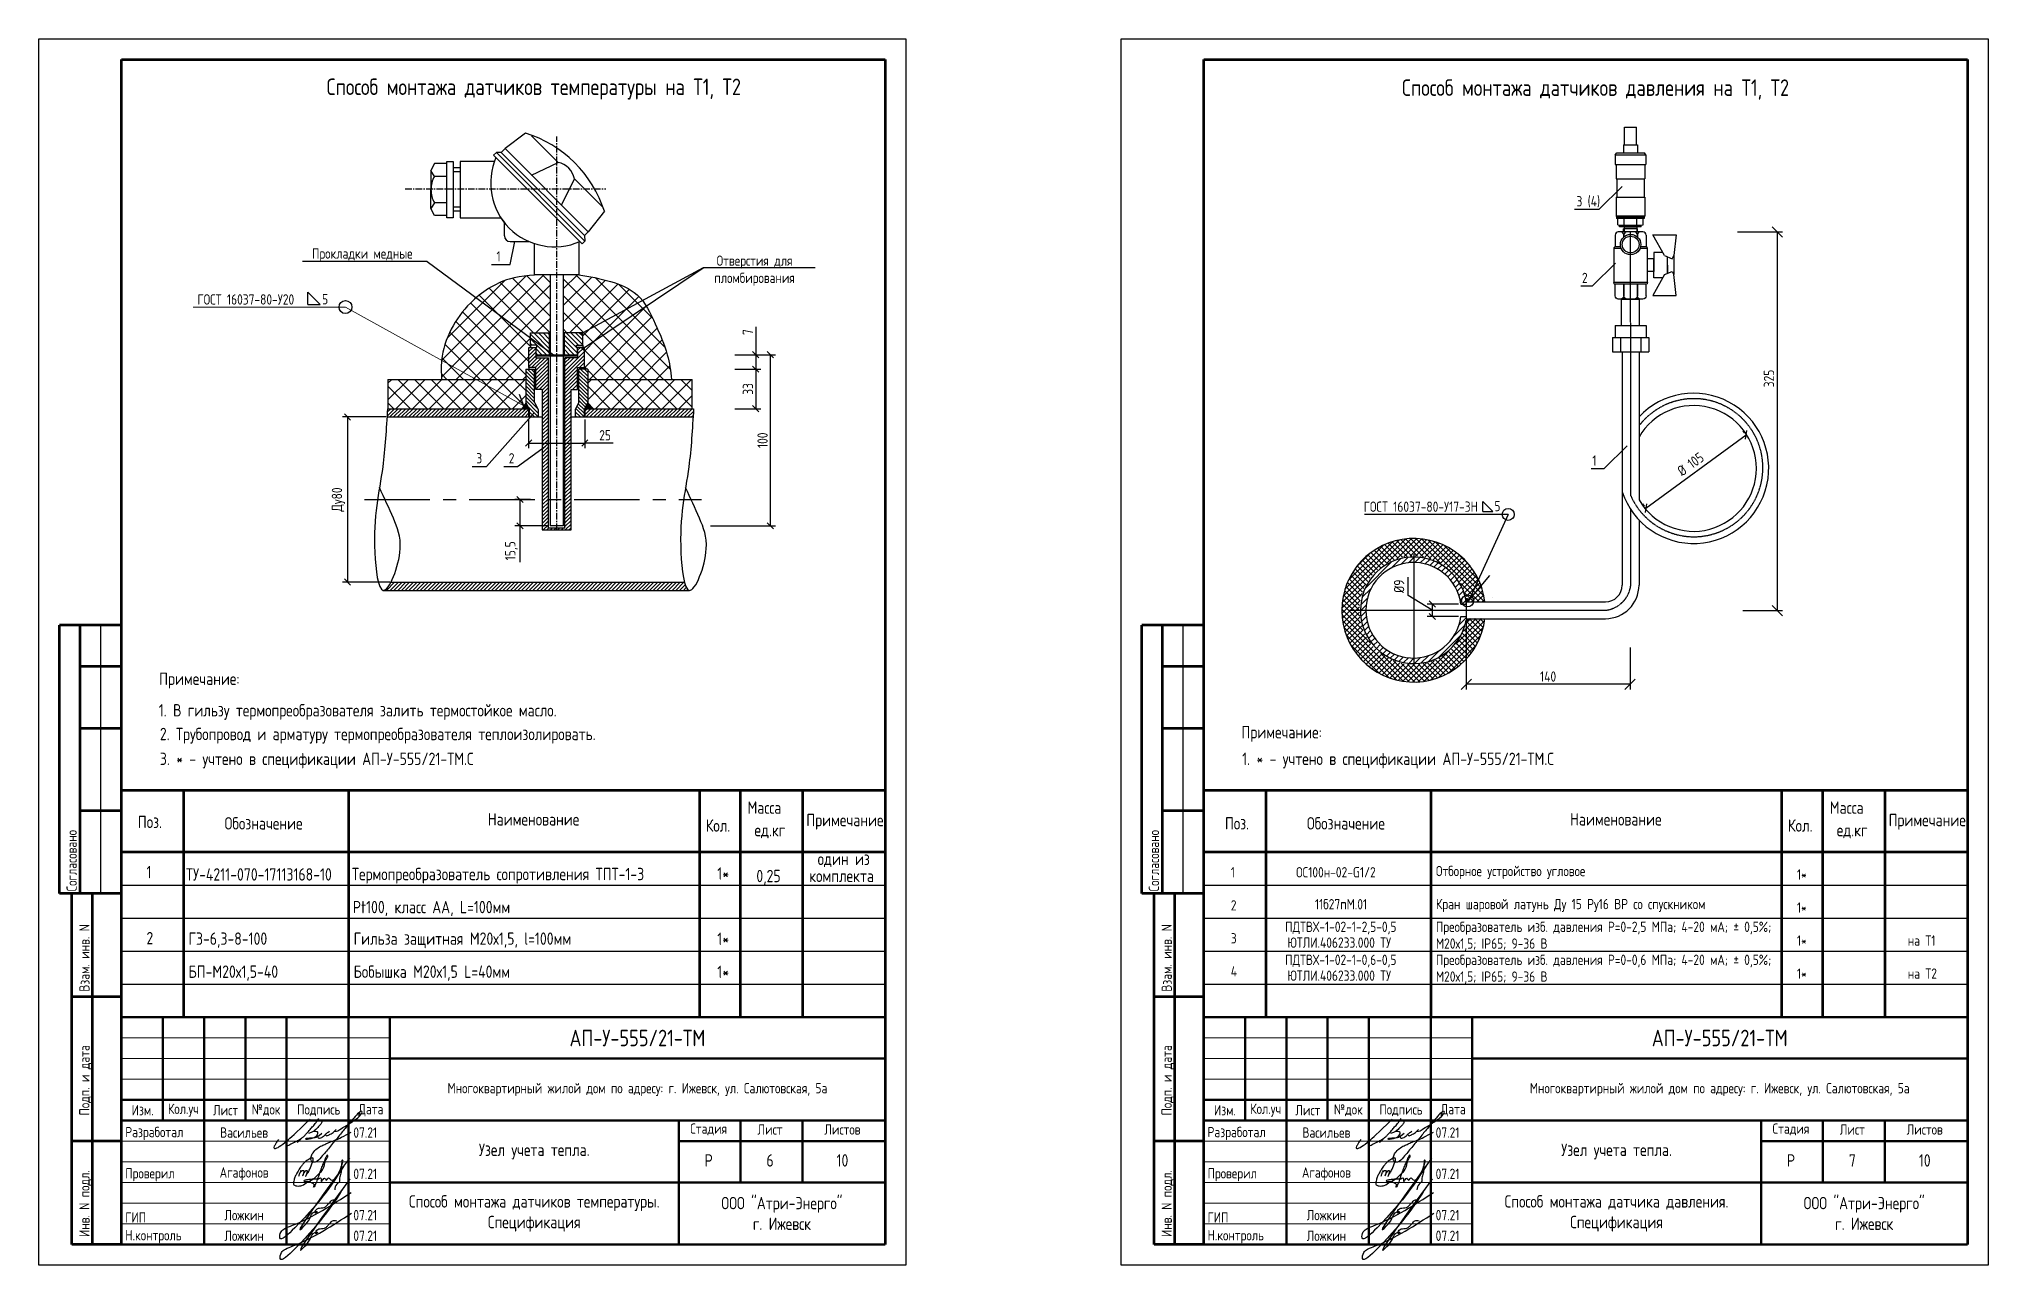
# Model space of a CAD drawing. Header units: millimetres. Extents: x -24312 to 142424, y -11214 to -5274.
# Drawn here: x 11041 to 20485, y -11214 to -5274 of the extents above; entities that cross this region are included whole.
import ezdxf
from ezdxf.enums import TextEntityAlignment as Align

# ---------------------------------------------------------------- set-up
doc = ezdxf.new("R2010")
doc.units = ezdxf.units.MM
for name, pattern in [('CENTER', [50.8, 31.75, -6.35, 6.35, -6.35]), ('CENTERX2', [20.32, 12.7, -2.54, 2.54, -2.54]), ('K5LT_BASIC', [0]), ('K5LT_THIN', [0])]:
    doc.linetypes.add(name, pattern=pattern)
doc.layers.get('0').update_dxf_attribs({"color": 250})
doc.layers.add('0_Ном._пера__1', color=7, linetype='Continuous', lineweight=5)
doc.layers.add('0_Ном._пера__4', color=7, linetype='Continuous', lineweight=50)
for name, color, linetype in [('1', 179, 'Continuous'), ('BASIC', 7, 'Continuous'), ('ВЫНОСКИ', 250, 'Continuous'), ('Ось', 250, 'CENTER')]:
    doc.layers.add(name, color=color, linetype=linetype)
doc.styles.add('Ариал Н', font='', dxfattribs={"height": 60})
doc.styles.add('ГОСТ 2.304', font='')
doc.styles.add('ГостА', font='', dxfattribs={"height": 50})
doc.styles.get('Ариал Н').set_extended_font_data('GOST type A')
doc.styles.get('ГОСТ 2.304').set_extended_font_data('GOST 2.304 type A')
doc.styles.get('ГостА').set_extended_font_data('GOST type A')
doc.dimstyles.new('1х20 Ассо', dxfattribs={"dimscale": 20, "dimtxt": 0.5, "dimasz": 2.5, "dimexe": 1.25, "dimexo": 0.625, "dimtad": 1, "dimrnd": 5, "dimtxsty": 'Ариал Н', "dimblk": 'OBLIQUE', "dimcen": 2.5, "dimclrd": 256, "dimclre": 256, "dimclrt": 256, "dimadec": 0, "dimazin": 0, "dimtfac": 1, "dimtmove": 1, "dimatfit": 3, "dimfxl": 1, "dimlwd": -1, "dimarcsym": 0})
doc.dimstyles.new('1х20 ГОСТ', dxfattribs={"dimscale": 20, "dimtxt": 2.5, "dimasz": 1.5, "dimexe": 1.25, "dimexo": 0.625, "dimtad": 1, "dimdec": 0, "dimrnd": 5, "dimtxsty": 'ГОСТ 2.304', "dimblk": 'OBLIQUE', "dimcen": 1.5, "dimclrd": 256, "dimclre": 256, "dimclrt": 256, "dimadec": 0, "dimazin": 0, "dimtfac": 1, "dimtdec": 0, "dimtmove": 1, "dimatfit": 3, "dimfxl": 1.25, "dimlwd": -1, "dimarcsym": 0})

msp = doc.modelspace()

# ---------------------------------------------------------------- texts
at = {"style": 'ГОСТ 2.304'}
for s, height, p in [('Способ монтажа датчиков температуры на Т1, Т2', 80, (12435.063, -5545.367)), ('Примечание:', 60, (11623.324, -8403.456)), ('1. В гильзу термопреобразователя залить термостойкое масло.', 60, (11621.392, -8556.092)), ('2. Трубопровод и арматуру термопреобразователя теплоизолировать.', 60, (11626.659, -8670.971)), ('Примечание:', 60, (16867.756, -8662.165)), ('3. * - учтено в спецификации АП-У-555/21-ТМ.С', 60, (11626.659, -8791.294)), ('1. * - учтено в спецификации АП-У-555/21-ТМ.С', 60, (16871.091, -8791.294)), ('Масса', 60, (14474.151, -9027.693)), ('Масса', 60, (19718.583, -9027.693)), ('Поз.', 60, (11520.175, -9096.728)), ('Обозначение', 60, (11940.29, -9103.796)), ('Наименование', 60, (13215.939, -9084.405)), ('Кол.', 60, (14271.449, -9114.307)), ('Примечание', 60, (14759.152, -9087.955)), ('Поз.', 60, (16787.925, -9103.796)), ('Обозначение', 60, (17184.722, -9103.796)), ('Наименование', 60, (18460.371, -9084.405)), ('Кол.', 60, (19515.881, -9114.307)), ('Примечание', 60, (20003.584, -9087.955)), ('ед.кг', 60, (14507.987, -9136.732)), ('ед.кг', 60, (19752.42, -9136.732)), ('один из ', 60, (14814.012, -9276.179)), ('1', 60, (11561.699, -9339.855)), ('ТУ-4211-070-17113168-10', 60, (11753.205, -9351.309)), ('Термопреобразователь сопротивления ТПТ-1-3', 60, (12557.313, -9349.449)), ('1*', 60, (14327.6, -9346.766)), ('0,25', 60, (14517.128, -9359.044)), ('комплекта', 60, (14773.181, -9358.362)), ('Pt100, класс АА, L=100мм', 60, (12561.384, -9509.449)), ('2', 60, (11561.699, -9659.855)), ('ГЗ-6,3-8-100', 60, (11765.672, -9662.404)), ('Гильза защитная М20х1,5, l=100мм', 60, (12565.672, -9662.404)), ('1*', 60, (14327.6, -9663.172)), ('1*', 50, (19559.167, -9666.766)), ('на Т1', 50, (20096.412, -9666.766)), ('БП-М20х1,5-40', 60, (11765.672, -9822.404)), ('Бобышка М20х1,5 L=40мм', 60, (12565.672, -9822.404)), ('1*', 60, (14327.6, -9823.172)), ('1*', 50, (19559.167, -9826.766)), ('на Т2', 50, (20096.412, -9826.766))]:
    msp.add_text(s, height=height, dxfattribs=at).set_placement(p)
at = {"color": 7, "style": 'ГОСТ 2.304'}
for s, height, p in [('Способ монтажа датчиков давления на Т1, Т2', 80, (17645.691, -5549.37)), ('3 (4)', 50, (18491.236, -6085.061)), ('2', 50, (18517.456, -6456.422)), ('ГОСТ 16037-80-У20', 50, (11808.805, -6560.543)), ('5', 50, (12412.617, -6559.413)), ('1', 50, (18568.035, -7341.038)), (' ГОСТ 16037-80-У17-ЗН', 50, (17434.57, -7564.66)), ('5', 50, (18093.41, -7561.468)), ('1', 50, (16816.184, -9335.892)), ('ОС100н-02-G1/2', 50, (17132.64, -9335.892)), ('Отборное устройство угловое', 50, (17810.104, -9329.881)), ('1*', 50, (19559.167, -9346.766)), ('11б27пМ.01', 50, (17223.782, -9490.716)), ('Кран шаровой латунь Ду 15 Ру16 ВР со спускником ', 50, (17810.104, -9489.881)), ('2', 50, (16816.184, -9495.892)), ('1*', 50, (19559.167, -9506.766)), ('3', 50, (16816.184, -9655.892)), ('ПДТВХ-1-02-1-2,5-0,5', 50, (17079.561, -9600.066)), ('ЮТЛИ.406233.000 ТУ', 50, (17090.571, -9676.759)), ('М20х1,5; IP65; 9-36 В', 50, (17810.104, -9681.352)), ('Преобразователь изб. давления P=0-2,5 МПа; 4-20 мА; ± 0,5%%%;', 50, (17810.104, -9600.025)), ('ПДТВХ-1-02-1-0,6-0,5', 50, (17079.561, -9760.066)), ('Преобразователь изб. давления P=0-0,6 МПа; 4-20 мА; ± 0,5%%%;', 50, (17810.104, -9760.025)), ('4', 50, (16816.184, -9815.892)), ('ЮТЛИ.406233.000 ТУ', 50, (17090.571, -9836.759)), ('М20х1,5; IP65; 9-36 В', 50, (17810.104, -9841.352))]:
    msp.add_text(s, height=height, dxfattribs=at).set_placement(p)
at = {"style": 'ГОСТ 2.304'}
for s, height, p in [('АП-У-555/21-ТМ', 80, (13940.885, -10113.68)), ('АП-У-555/21-ТМ', 80, (19185.318, -10113.68)), ('Изм.', 50, (11543.315, -10463.627)), ('Кол.уч', 50, (11740.885, -10463.68)), ('Лист', 50, (11945.146, -10463.627)), ('№док', 50, (12141.155, -10463.627)), ('Подпись', 50, (12396.421, -10463.627)), ('Дата', 50, (12649.409, -10463.627)), ('Изм.', 50, (16787.747, -10463.627)), ('Кол.уч', 50, (16985.318, -10463.68)), ('Лист', 50, (17189.578, -10463.627)), ('№док', 50, (17385.587, -10463.627)), ('Подпись', 50, (17640.853, -10463.627)), ('Дата', 50, (17893.841, -10463.627)), ('Стадия', 50, (14285.856, -10556.954)), ('Лист', 50, (14583.424, -10556.954)), ('Листов', 50, (14934.13, -10556.954)), ('Стадия', 50, (19530.288, -10556.954)), ('Лист', 50, (19827.857, -10556.954)), ('Листов', 50, (20178.563, -10556.954)), ('Р', 60, (14285.856, -10706.954)), ('6', 60, (14583.424, -10706.954)), ('10', 60, (14934.13, -10706.954)), ('Р', 60, (19530.288, -10706.954)), ('7', 60, (19827.857, -10706.954)), ('10', 60, (20178.563, -10706.954))]:
    msp.add_text(s, height=height, dxfattribs=at).set_placement(p, align=Align.MIDDLE)
for s, insert, char_height, width, attachment_point in [('Прокладки медные', (12607.735, -6351.672), 50, 6892.14509, 8), ('1', (13267.858, -6351.814), 50, 6892.14509, 8), ('Отверстия для \\Pпломбирования', (14508.542, -6469.627), 50, 6892.14509, 8), ('3', (13174.151, -7330.158), 50, 6892.14509, 8), ('2', (13331.237, -7330.158), 50, 6892.14509, 8), ('\\pxsm1;Узел учета тепла.', (13440.885, -10663.68), 60, 1400, 5), ('\\pxsm1;Узел учета тепла.', (18685.318, -10663.68), 60, 1400, 5), ('Способ монтажа датчиков температуры. Спецификация', (13440.885, -10963.68), 60, 1400, 5), ('\\pxsm1;ООО "Атри-Энерго"\\Pг. Ижевск', (14640.885, -10963.68), 60, 1000, 5), ('{\\C7;Способ монтажа датчика давления.\\P}Спецификация', (18685.318, -10963.68), 60, 1400, 5), ('\\pxsm1;ООО "Атри-Энерго"\\Pг. Ижевск', (19885.318, -10963.68), 60, 1000, 5)]:
    msp.add_mtext(s, dxfattribs=dict(at, insert=insert, char_height=char_height, width=width, attachment_point=attachment_point))
at = {"char_height": 50, "width": 2400, "attachment_point": 5, "line_spacing_factor": 0.9, "style": 'ГОСТ 2.304'}
for insert in [(13940.885, -10363.68), (19185.318, -10363.68)]:
    msp.add_mtext('\\pxqc;{\\C0;Многоквартирный жилой дом по адресу: г. Ижевск, ул. Салютовская, 5а}', dxfattribs=dict(at, insert=insert))
at = {"char_height": 50, "style": 'ГОСТ 2.304'}
for s, insert, attachment_point in [('\\A1;Разработал', (11458.997, -10608.042), 7), ('\\A1;Васильев', (12034.912, -10572.006), 5), ('\\A1;07.21', (12564.174, -10597.006), 7), ('\\A1;Разработал', (16703.429, -10608.042), 7), ('\\A1;Васильев', (17279.344, -10572.006), 5), ('\\A1;07.21', (17808.607, -10597.006), 7), ('\\A1;Проверил', (11458.997, -10808.042), 7), ('\\A1;Агафонов', (12034.912, -10772.006), 5), ('\\A1;07.21', (12564.174, -10797.006), 7), ('\\A1;Проверил', (16703.429, -10808.042), 7), ('\\A1;Агафонов', (17279.344, -10772.006), 5), ('\\A1;07.21', (17808.607, -10797.006), 7), ('\\A1;Ложкин', (12034.912, -10972.006), 5), ('\\A1;07.21', (12564.174, -10997.006), 7), ('\\A1;Ложкин', (17279.344, -10972.006), 5), ('\\A1;07.21', (17808.607, -10997.006), 7), ('\\A1;ГИП', (11458.997, -11008.042), 7), ('\\A1;Н.контроль', (11458.997, -11108.042), 7), ('\\A1;Ложкин', (12034.912, -11072.006), 5), ('\\A1;07.21', (12564.174, -11097.006), 7), ('\\A1;ГИП', (16703.429, -11008.042), 7), ('\\A1;Н.контроль', (16703.429, -11108.042), 7), ('\\A1;Ложкин', (17279.344, -11072.006), 5), ('\\A1;07.21', (17808.607, -11097.006), 7)]:
    msp.add_mtext(s, dxfattribs=dict(at, insert=insert, attachment_point=attachment_point))
at = {"layer": '0_Ном._пера__1', "color": 7, "linetype": 'Continuous', "lineweight": 20, "style": 'ГОСТ 2.304'}
for s, p in [('Согласовано', (11224.304, -9403.68)), ('Согласовано', (16468.736, -9403.68)), ('Взам. инв. N', (11285.931, -9889.389)), ('Взам. инв. N', (16530.363, -9889.389)), ('Подп. и дата', (11285.931, -10489.389)), ('Подп. и дата', (16530.363, -10489.389)), ('Инв. N подл.', (11285.931, -11077.993)), ('Инв. N подл.', (16530.363, -11077.993))]:
    msp.add_text(s, height=50, rotation=90, dxfattribs=at).set_placement(p)

# ---------------------------------------------------------------- blocks, each defined once
blk = doc.blocks.new('_Oblique')
at = {"color": 0, "linetype": 'ByBlock', "lineweight": -2}
blk.add_line((-0.5, -0.5), (0.5, 0.5), dxfattribs=at)
blk = doc.blocks.new('*D59')
at = {"lineweight": -2, "transparency": 16777216}
for p, q in [((19271.4, -6208.7), (19488.7, -6208.7)), ((19296.8, -8042.7), (19488.7, -8042.7))]:
    blk.add_line(p, q, dxfattribs=at)
at = {"transparency": 16777216}
blk.add_line((19463.7, -6208.7), (19463.7, -8042.7), dxfattribs=at)
at = {"layer": 'Defpoints', "color": 0, "transparency": 16777216}
for p in [(19258.9, -6208.7), (19284.3, -8042.7), (19463.7, -8042.7)]:
    blk.add_point(p, dxfattribs=at)
at = {"transparency": 16777216, "xscale": 50, "yscale": 50, "zscale": 50}
for p, rotation in [((19463.7, -6208.7), 90), ((19463.7, -8042.7), 270)]:
    blk.add_blockref('_Oblique', p, dxfattribs=dict(at, rotation=rotation))
at = {"transparency": 16777216, "insert": (19423.9, -6918.5), "char_height": 50, "attachment_point": 5, "rotation": 90, "style": 'ГостА'}
blk.add_mtext('325', dxfattribs=at)
blk = doc.blocks.new('*D61')
at = {"lineweight": -2, "ltscale": 0.3, "transparency": 16777216}
for p, q in [((19305.9, -7182), (19298.6, -7171.9)), ((18820.3, -7536.7), (18812.9, -7526.6))]:
    blk.add_line(p, q, dxfattribs=at)
at = {"ltscale": 0.3, "transparency": 16777216}
blk.add_line((18827.6, -7546.8), (19313.3, -7192.1), dxfattribs=at)
at = {"layer": 'Defpoints', "color": 0, "ltscale": 0.3, "transparency": 16777216}
for p in [(19313.3, -7192.1), (19313.3, -7192.1), (18827.6, -7546.8)]:
    blk.add_point(p, dxfattribs=at)
at = {"ltscale": 0.3, "transparency": 16777216, "xscale": 30, "yscale": 30, "zscale": 30}
for p, rotation in [((19313.3, -7192.1), 36.14163865688619), ((18827.6, -7546.8), 216.1416386568862)]:
    blk.add_blockref('_Oblique', p, dxfattribs=dict(at, rotation=rotation))
at = {"ltscale": 0.3, "transparency": 16777216, "insert": (19044.1, -7333.4), "char_height": 50, "attachment_point": 5, "rotation": 36.14164, "style": 'ГОСТ 2.304'}
blk.add_mtext('%%C 105', dxfattribs=at)
blk = doc.blocks.new('*D60')
at = {"lineweight": -2, "transparency": 16777216}
for p, q in [((17956.7, -8094.7), (17956.7, -8425.1)), ((18750.6, -8222.2), (18750.6, -8425.1))]:
    blk.add_line(p, q, dxfattribs=at)
at = {"transparency": 16777216}
blk.add_line((18750.6, -8400.1), (17956.7, -8400.1), dxfattribs=at)
at = {"layer": 'Defpoints', "color": 0, "transparency": 16777216}
for p in [(17956.7, -8082.2), (18750.6, -8209.7), (17956.7, -8400.1)]:
    blk.add_point(p, dxfattribs=at)
at = {"transparency": 16777216, "xscale": 50, "yscale": 50, "zscale": 50, "rotation": 180}
blk.add_blockref('_Oblique', (17956.7, -8400.1), dxfattribs=at)
at = {"transparency": 16777216, "xscale": 50, "yscale": 50, "zscale": 50}
blk.add_blockref('_Oblique', (18750.6, -8400.1), dxfattribs=at)
at = {"transparency": 16777216, "insert": (18353.6, -8362.6), "char_height": 50, "attachment_point": 5, "style": 'ГостА'}
blk.add_mtext('140', dxfattribs=at)
blk = doc.blocks.new('*D62')
at = {"ltscale": 0.3, "transparency": 16777216}
for p, q in [((17676.2, -7969.7), (17676.2, -7880.8)), ((17792.5, -8041.6), (17676.2, -7969.7)), ((17792.5, -8011.5), (17792.5, -8071.6))]:
    blk.add_line(p, q, dxfattribs=at)
at = {"lineweight": -2, "ltscale": 0.3, "transparency": 16777216}
for p, q in [((17918.7, -8011.5), (17767.5, -8011.5)), ((17918.7, -8071.6), (17767.5, -8071.6))]:
    blk.add_line(p, q, dxfattribs=at)
at = {"layer": 'Defpoints', "color": 0, "ltscale": 0.3, "transparency": 16777216}
for p in [(17931.2, -8011.5), (17792.5, -8071.6), (17931.2, -8071.6)]:
    blk.add_point(p, dxfattribs=at)
at = {"ltscale": 0.3, "transparency": 16777216, "xscale": 30, "yscale": 30, "zscale": 30}
for p, rotation in [((17792.5, -8011.5), 90), ((17792.5, -8071.6), 270)]:
    blk.add_blockref('_Oblique', p, dxfattribs=dict(at, rotation=rotation))
at = {"ltscale": 0.3, "transparency": 16777216, "insert": (17631.6, -7925.2), "char_height": 50, "attachment_point": 5, "rotation": 90, "style": 'ГОСТ 2.304'}
blk.add_mtext('%%C9', dxfattribs=at)
blk = doc.blocks.new('A$C4EB2491E')
at = {"ltscale": 0.3}
for points, degree in [([(27, 135), (10, 108), (0, 94), (-1, 81), (7, 80), (28, 88), (75, 124), (123, 168), (216, 256)], 3), ([(75, 124), (72, 109), (72, 98), (76, 96), (89, 102), (100, 108), (116, 115), (131, 123), (140, 129), (153, 135), (166, 143), (181, 155), (191, 166), (212, 189), (230, 211), (246, 227), (261, 249), (269, 260)], 3), ([(258, 244), (279, 253), (287, 247), (286, 237), (284, 234), (270, 213), (241, 188), (238, 185), (234, 181), (206, 170)], 3), ([(361, 183), (381, 185), (390, 194), (435, 218), (480, 250), (509, 269), (529, 296), (527, 304), (518, 306), (484, 271), (458, 240), (424, 199), (404, 175), (381, 145), (365, 127), (338, 94), (313, 66), (292, 39), (256, 0), (236, -2), (220, 9), (221, 31), (231, 55), (258, 83), (287, 99), (310, 108), (332, 119), (371, 132), (399, 146), (441, 167), (462, 179)], 3), ([(166, 143), (140, 117)], 1), ([(238, 185), (256, 184), (261, 181), (262, 174), (259, 164), (249, 149), (236, 143), (206, 136), (193, 135), (187, 140), (195, 143), (205, 144), (214, 144), (231, 145), (246, 147), (260, 151), (286, 173)], 3), ([(264, 156), (261, 143), (273, 141), (287, 147), (295, 153), (312, 169), (324, 180), (333, 185), (333, 186)], 3), ([(307, 165), (311, 157), (316, 157), (326, 160), (340, 168), (358, 179), (372, 194)], 3)]:
    blk.add_open_spline(points, degree=degree, dxfattribs=at)
blk = doc.blocks.new('A$C0EED4A08')
at = {"lineweight": -2}
blk.add_open_spline([(20.7, 61.2), (21.7, 64.7), (23.4, 71.3), (32.8, 94.2), (24.5, 74.4), (32, 84), (36.5, 87.6), (43.7, 84.6), (42.1, 76.2), (40, 71.5), (35.2, 58.6), (40.1, 68.6), (41.9, 72.9), (45.2, 77.8), (48.5, 81.4), (50.9, 86.6), (59.3, 86), (55.6, 79.5), (55.4, 74.5), (52.8, 68.5), (51.8, 64), (48, 55.7), (54.5, 70.4), (59.7, 74.5), (64.6, 83.8), (72.5, 102.5), (95.3, 150.3), (62.6, 134.7), (50, 127.5), (39.9, 115.2), (29.1, 103.7), (19.8, 87.5), (9.7, 71.6), (2.3, 55.7), (-2.1, 40.8), (-5.4, 21.3), (15, 16.1), (36.5, 18.9), (59.8, 37.2), (88.3, 47.9), (105.1, 69.4), (127.4, 87), (133.6, 115.2), (140.2, 136.7), (150.7, 149.9), (145.6, 155.7), (141.5, 147.9), (138.2, 143.1), (134.1, 133.3), (131, 120.9), (123.3, 108.6), (118.7, 94.1), (113.6, 81.6), (109.9, 69.5), (105.8, 57.7), (100.9, 47), (98.7, 35.8), (93.4, 26.3), (92.6, 18.9), (82.4, 8.9), (91.8, 24.9), (78.5, 31), (67.6, 34.1), (56.4, 38.1), (47.5, 34.5), (39.3, 42), (50, 43.8), (55.7, 45.7), (62.2, 46.5), (68.8, 48.5), (76.6, 47.1), (84, 50.5), (92.3, 49.4), (99.6, 50.2), (107.9, 48.5), (114.2, 56.5), (120.1, 50.1), (118.9, 44.9), (117.9, 33.5), (126.9, 45.4), (132.3, 54.2), (136.9, 47.7), (141.6, 41), (146.3, 48.9), (152, 56.8), (157.2, 46), (170.6, 40.8), (188.8, 54.4), (195.8, 75.5), (206.7, 97.8), (210.2, 112.3), (216.6, 130.9), (210.3, 131.2), (208.9, 126.4), (209.7, 121.1), (208.4, 112.7), (208, 103.5), (208.5, 90), (205.7, 76.5), (202.8, 62.8), (197.5, 51.3), (203, 35.6), (181.6, 25), (179.5, 9.6), (178.2, 0)], degree=3, knots=[0, 0, 0, 0, 14.167194, 26.890754, 35.314392, 41.71436, 48.403337, 54.150711, 59.523492, 69.993822, 76.883495, 83.397454, 89.57598, 94.081517, 100.137054, 104.648788, 110.534043, 115.493961, 121.373327, 126.797914, 133.938197, 137.532955, 146.786799, 157.755729, 165.260393, 175.818679, 226.056962, 240.336611, 262.561771, 272.876484, 287.353537, 309.903384, 328.55104, 344.088105, 361.577216, 378.236769, 391.917028, 414.769459, 443.718804, 478.129909, 503.813264, 524.041038, 561.991008, 582.758455, 598.428883, 599.36325, 603.50078, 615.547993, 623.086606, 633.715246, 654.209645, 665.828887, 679.140989, 694.626301, 703.84956, 716.745925, 729.559612, 738.298125, 747.961274, 755.137825, 764.222563, 777.339173, 788.965562, 801.29066, 810.743379, 816.064539, 824.798882, 830.543276, 836.595448, 843.748837, 851.271103, 859.282141, 867.178556, 875.723493, 881.563983, 891.725366, 896.369877, 902.244552, 908.638358, 920.616836, 927.949916, 933.945368, 939.689414, 948.004643, 954.238626, 963.410453, 972.22617, 996.743911, 1017.877019, 1041.418789, 1065.997666, 1077.036801, 1078.444202, 1082.718227, 1088.858229, 1095.371672, 1107.7691, 1116.500316, 1135.9592, 1148.681173, 1158.604198, 1173.41822, 1190.005644, 1217.589276, 1217.589276, 1217.589276, 1217.589276], dxfattribs=at)
blk = doc.blocks.new('A$C34D362C5')
at = {"ltscale": 10}
for points, knots in [([(217.5, 299.5), (168.8, 221.7), (108.8, 126), (-98.7, -78.1), (-88.4, -15.6), (-62.3, 2.2), (60.8, 46.3), (163.3, 113.7), (254.5, 173.8)], [0, 0, 0, 0, 378.961016, 466.592226, 495.418146, 520.544535, 560.396751, 886.010372, 886.010372, 886.010372, 886.010372]), ([(246.3, 339.2), (98.6, 135.3), (-65.7, -91.6), (58.6, 45.2), (62.1, 78.5), (95.3, 83.3), (79.2, 67.2), (82.6, 94), (103.8, 99.1), (127.8, 97.9), (139.8, 113.9), (151.4, 123.6), (161.9, 140.1), (175.7, 137.5), (182.9, 136.2)], [0, 0, 0, 0, 394.18074, 438.533546, 481.486652, 491.046134, 501.356163, 513.672121, 536.487376, 564.707433, 579.283425, 593.152603, 611.287332, 631.336975, 631.336975, 631.336975, 631.336975])]:
    blk.add_open_spline(points, degree=3, knots=knots, dxfattribs=at)
blk = doc.blocks.new('*D224')
at = {"lineweight": -2, "ltscale": 0.3, "transparency": 16777216}
for p, q in [((12723.8, -7105), (12511.1, -7105)), ((12741.1, -7905), (12511.1, -7905))]:
    blk.add_line(p, q, dxfattribs=at)
at = {"ltscale": 0.3, "transparency": 16777216}
blk.add_line((12536.1, -7105), (12536.1, -7905), dxfattribs=at)
at = {"layer": 'Defpoints', "color": 0, "ltscale": 0.3, "transparency": 16777216}
for p in [(12736.3, -7105), (12536.1, -7905), (12753.6, -7905)]:
    blk.add_point(p, dxfattribs=at)
at = {"ltscale": 0.3, "transparency": 16777216, "xscale": 30, "yscale": 30, "zscale": 30}
for p, rotation in [((12536.1, -7105), 90), ((12536.1, -7905), 270)]:
    blk.add_blockref('_Oblique', p, dxfattribs=dict(at, rotation=rotation))
at = {"ltscale": 0.3, "transparency": 16777216, "insert": (12491.5, -7505), "char_height": 50, "attachment_point": 5, "rotation": 90, "style": 'ГОСТ 2.304'}
blk.add_mtext('Ду80', dxfattribs=at)
blk = doc.blocks.new('*D227')
at = {"lineweight": -2, "ltscale": 0.3, "transparency": 16777216}
for p, q in [((13421.9, -7505), (13346.8, -7505)), ((13505.7, -7632.3), (13346.8, -7632.3))]:
    blk.add_line(p, q, dxfattribs=at)
at = {"ltscale": 0.3, "transparency": 16777216}
for p, q in [((13371.8, -7632.3), (13371.8, -7505)), ((13371.8, -7808.9), (13371.8, -7632.3))]:
    blk.add_line(p, q, dxfattribs=at)
at = {"layer": 'Defpoints', "color": 0, "ltscale": 0.3, "transparency": 16777216}
for p in [(13371.8, -7505), (13434.4, -7505), (13518.2, -7632.3)]:
    blk.add_point(p, dxfattribs=at)
at = {"ltscale": 0.3, "transparency": 16777216, "xscale": 30, "yscale": 30, "zscale": 30}
for p, rotation in [((13371.8, -7505), 90), ((13371.8, -7632.3), 270)]:
    blk.add_blockref('_Oblique', p, dxfattribs=dict(at, rotation=rotation))
at = {"ltscale": 0.3, "transparency": 16777216, "insert": (13330.6, -7753.5), "char_height": 50, "width": 897.037, "attachment_point": 5, "rotation": 90, "style": 'ГОСТ 2.304'}
blk.add_mtext('15,5', dxfattribs=at)
blk = doc.blocks.new('*D225')
at = {"lineweight": -2, "ltscale": 0.3, "transparency": 16777216}
for p, q in [((14415.6, -6803.4), (14609.7, -6803.4)), ((14294.1, -7632.3), (14609.7, -7632.3))]:
    blk.add_line(p, q, dxfattribs=at)
at = {"ltscale": 0.3, "transparency": 16777216}
blk.add_line((14584.7, -6803.4), (14584.7, -7632.3), dxfattribs=at)
at = {"layer": 'Defpoints', "color": 0, "ltscale": 0.3, "transparency": 16777216}
for p in [(14403.1, -6803.4), (14281.6, -7632.3), (14584.7, -7632.3)]:
    blk.add_point(p, dxfattribs=at)
at = {"ltscale": 0.3, "transparency": 16777216, "xscale": 30, "yscale": 30, "zscale": 30}
for p, rotation in [((14584.7, -6803.4), 90), ((14584.7, -7632.3), 270)]:
    blk.add_blockref('_Oblique', p, dxfattribs=dict(at, rotation=rotation))
at = {"ltscale": 0.3, "transparency": 16777216, "insert": (14547.2, -7217.9), "char_height": 50, "attachment_point": 5, "rotation": 90, "style": 'ГОСТ 2.304'}
blk.add_mtext('100', dxfattribs=at)
blk = doc.blocks.new('*D226')
at = {"lineweight": -2, "ltscale": 0.3, "transparency": 16777216}
for p, q in [((14413.1, -6873.2), (14538.8, -6873.2)), ((14413.1, -7065), (14538.8, -7065))]:
    blk.add_line(p, q, dxfattribs=at)
at = {"ltscale": 0.3, "transparency": 16777216}
blk.add_line((14513.8, -6873.2), (14513.8, -7065), dxfattribs=at)
at = {"layer": 'Defpoints', "color": 0, "ltscale": 0.3, "transparency": 16777216}
for p in [(14400.6, -6873.2), (14400.6, -7065), (14513.8, -7065)]:
    blk.add_point(p, dxfattribs=at)
at = {"ltscale": 0.3, "transparency": 16777216, "xscale": 30, "yscale": 30, "zscale": 30}
for p, rotation in [((14513.8, -6873.2), 90), ((14513.8, -7065), 270)]:
    blk.add_blockref('_Oblique', p, dxfattribs=dict(at, rotation=rotation))
at = {"ltscale": 0.3, "transparency": 16777216, "insert": (14476.3, -6969.1), "char_height": 50, "attachment_point": 5, "rotation": 90, "style": 'ГОСТ 2.304'}
blk.add_mtext('33', dxfattribs=at)
blk = doc.blocks.new('*D228')
at = {"lineweight": -2, "ltscale": 0.3, "transparency": 16777216}
for p, q in [((13413.6, -7117.5), (13413.6, -7256.2)), ((13685.6, -7117.5), (13685.6, -7256.2))]:
    blk.add_line(p, q, dxfattribs=at)
at = {"ltscale": 0.3, "transparency": 16777216}
for p in [(13413.6, -7231.2), (13823.3, -7231.2)]:
    blk.add_line(p, (13685.6, -7231.2), dxfattribs=at)
at = {"layer": 'Defpoints', "color": 0, "ltscale": 0.3, "transparency": 16777216}
for p in [(13413.6, -7105), (13685.6, -7105), (13685.6, -7231.2)]:
    blk.add_point(p, dxfattribs=at)
at = {"ltscale": 0.3, "transparency": 16777216, "xscale": 30, "yscale": 30, "zscale": 30, "rotation": 180}
blk.add_blockref('_Oblique', (13413.6, -7231.2), dxfattribs=at)
at = {"ltscale": 0.3, "transparency": 16777216, "xscale": 30, "yscale": 30, "zscale": 30}
blk.add_blockref('_Oblique', (13685.6, -7231.2), dxfattribs=at)
at = {"ltscale": 0.3, "transparency": 16777216, "insert": (13784, -7193.7), "char_height": 50, "attachment_point": 5, "style": 'ГОСТ 2.304'}
blk.add_mtext('25', dxfattribs=at)
blk = doc.blocks.new('*D229')
at = {"ltscale": 0.3, "transparency": 16777216}
for p, q in [((14513.8, -6669), (14513.8, -6803.4)), ((14513.8, -6803.4), (14513.8, -6873.2))]:
    blk.add_line(p, q, dxfattribs=at)
at = {"lineweight": -2, "ltscale": 0.3, "transparency": 16777216}
for p, q in [((14413.1, -6803.4), (14538.8, -6803.4)), ((14413.1, -6873.2), (14538.8, -6873.2))]:
    blk.add_line(p, q, dxfattribs=at)
at = {"layer": 'Defpoints', "color": 0, "ltscale": 0.3, "transparency": 16777216}
for p in [(14400.6, -6803.4), (14400.6, -6873.2), (14513.8, -6873.2)]:
    blk.add_point(p, dxfattribs=at)
at = {"ltscale": 0.3, "transparency": 16777216, "xscale": 30, "yscale": 30, "zscale": 30}
for p, rotation in [((14513.8, -6803.4), 90), ((14513.8, -6873.2), 270)]:
    blk.add_blockref('_Oblique', p, dxfattribs=dict(at, rotation=rotation))
at = {"ltscale": 0.3, "transparency": 16777216, "insert": (14476.3, -6694), "char_height": 50, "attachment_point": 5, "rotation": 90, "style": 'ГОСТ 2.304'}
blk.add_mtext('7', dxfattribs=at)

# ---------------------------------------------------------------- dimensions: what is measured, and where the dimension line sits
for base, p1, p2, angle, text, picture, middle in [((19463.704, -8042.728), (19258.916, -6208.694), (19284.298, -8042.728), 270, '325', '*D59', (19461.366, -6918.511)), ((17956.721, -8400.094), (18750.56, -8209.717), (17956.721, -8082.202), 180, '140', '*D60', (18353.64, -8400.094))]:
    dim = msp.add_linear_dim(base=base, p1=p1, p2=p2, angle=angle, text=text, dimstyle='1х20 Ассо', override={"dimtxsty": 'ГостА'})
    dim.commit()
    dim.dimension.update_dxf_attribs({"geometry": picture, "text_midpoint": middle, "dimtype": 160})
at = {"ltscale": 0.3}
for base, p1, p2, angle, text, picture, middle in [((14513.784, -6873.207), (14400.591, -6803.423), (14400.591, -6873.207), 90, '7', '*D229', (14513.374, -6694.03)), ((12536.129, -7905.016), (12736.275, -7105.013), (12753.555, -7905.016), 90, 'Ду80', '*D224', (12536.129, -7505.015)), ((13371.804, -7505.013), (13518.183, -7632.328), (13434.357, -7505.013), 90, '15,5', '*D227', (13366.486, -7753.515)), ((17792.546, -8071.6), (17931.169, -8011.55), (17931.169, -8071.6), 270, '%%C9', '*D62', (17676.24, -7957.166))]:
    dim = msp.add_linear_dim(base=base, p1=p1, p2=p2, angle=angle, text=text, dimstyle='1х20 ГОСТ', dxfattribs=at)
    dim.commit()
    dim.dimension.update_dxf_attribs({"geometry": picture, "text_midpoint": middle, "dimtype": 160})
for base, p1, p2, text, picture, middle in [((14584.707, -7632.328), (14403.052, -6803.423), (14281.622, -7632.328), '100', '*D225', (14547.207, -7217.876)), ((14513.784, -7065.013), (14400.591, -6873.207), (14400.591, -7065.013), '33', '*D226', (14476.284, -6969.11))]:
    dim = msp.add_linear_dim(base=base, p1=p1, p2=p2, angle=90, text=text, dimstyle='1х20 ГОСТ', dxfattribs=at)
    dim.commit()
    dim.dimension.update_dxf_attribs({"geometry": picture, "text_midpoint": middle})
dim = msp.add_linear_dim(base=(13685.576, -7231.243), p1=(13413.565, -7105.013), p2=(13685.576, -7105.013), text='25', dimstyle='1х20 ГОСТ', dxfattribs=at)
dim.commit()
dim.dimension.update_dxf_attribs({"geometry": '*D228', "text_midpoint": (13784.025, -7227.461), "dimtype": 160})
dim = msp.add_aligned_dim(p1=(18827.629, -7546.835), p2=(19313.299, -7192.137), distance=0, text='%%C 105', dimstyle='1х20 ГОСТ', dxfattribs=at)
dim.commit()
dim.dimension.update_dxf_attribs({"geometry": '*D61', "text_midpoint": (19044.134, -7333.435)})

# ---------------------------------------------------------------- hatches: boundary and pattern name
h = msp.add_hatch()
h.set_pattern_fill('ANSI37', color=256, scale=18, style=0)
h.set_pattern_definition([(45, (-322858.09, 67896.13), (-40.411153, 40.411153), []), (135, (-322858.09, 67896.13), (-40.411153, -40.411153), [])])
edge = h.paths.add_edge_path()
edge.add_spline(control_points=[(12991.872, -6830.655), (12988.997, -6861.222), (12990.435, -6892.087), (12991.872, -6922.953)], knot_values=[0, 0, 0, 0, 92.29725119, 92.29725119, 92.29725119, 92.29725119], degree=3, periodic=0)
edge.add_line((12991.872, -6922.953), (13158.532, -6922.953))
edge.add_line((13158.532, -6922.953), (12991.872, -6830.655))
edge = h.paths.add_edge_path()
edge.add_line((13414.908, -6767.653), (13422.767, -6767.653))
edge.add_line((13422.767, -6767.653), (13422.767, -6757.486))
edge.add_line((13422.767, -6757.486), (13422.767, -6721.772))
edge.add_line((13422.767, -6721.772), (13159.446, -6527.165))
edge.add_spline(control_points=[(13159.446, -6527.165), (13149.863, -6535.419), (13101.497, -6580.328), (13031.75, -6675.801), (12996.781, -6778.468), (12991.872, -6830.655)], knot_values=[383.06774583, 383.06774583, 383.06774583, 383.06774583, 420.41116189, 578.09240852, 735.6724424, 735.6724424, 735.6724424, 735.6724424], degree=3, periodic=0)
edge.add_line((12991.872, -6830.655), (13158.532, -6922.953))
edge.add_line((13158.532, -6922.953), (13399.214, -6922.953))
edge.add_line((13399.214, -6922.953), (13399.214, -6873.207))
edge.add_line((13399.214, -6873.207), (13414.908, -6873.207))
edge.add_line((13414.908, -6873.207), (13414.908, -6865.637))
edge.add_line((13414.908, -6865.637), (13414.908, -6767.653))
edge = h.paths.add_edge_path()
edge.add_spline(control_points=[(13518.183, -6415.977), (13450.709, -6417.121), (13321.129, -6419.32), (13206.564, -6486.584), (13159.446, -6527.165)], knot_values=[0, 0, 0, 0, 199.46601243, 383.06774583, 383.06774583, 383.06774583, 383.06774583], degree=3, periodic=0)
edge.add_line((13159.446, -6527.165), (13422.767, -6721.772))
edge.add_line((13422.767, -6721.772), (13422.767, -6697.145))
edge.add_line((13422.767, -6697.145), (13513.851, -6697.145))
edge.add_line((13513.851, -6697.145), (13518.183, -6697.145))
edge.add_line((13518.183, -6697.145), (13518.183, -6415.977))
edge = h.paths.add_edge_path()
edge.add_spline(control_points=[(13964.964, -6540.965), (13957.17, -6530.9), (13917.053, -6486.435), (13806.175, -6441.593), (13708.089, -6424.739), (13657.093, -6415.977)], knot_values=[0, 0, 0, 0, 38.67940045, 183.13910378, 339.5759765, 339.5759765, 339.5759765, 339.5759765], degree=3, periodic=0)
edge.add_line((13657.093, -6415.977), (13580.958, -6415.977))
edge.add_line((13580.958, -6415.977), (13580.958, -6697.09))
edge.add_line((13580.958, -6697.09), (13585.29, -6697.09))
edge.add_line((13585.29, -6697.09), (13676.375, -6697.145))
edge.add_line((13676.375, -6697.145), (13964.964, -6540.965))
edge = h.paths.add_edge_path()
edge.add_spline(control_points=[(13982.971, -6567.107), (13977.356, -6558.021), (13971.391, -6549.264), (13964.964, -6540.965)], knot_values=[339.5759765, 339.5759765, 339.5759765, 339.5759765, 371.46842585, 371.46842585, 371.46842585, 371.46842585], degree=3, periodic=0)
edge.add_line((13964.964, -6540.965), (13676.375, -6697.145))
edge.add_line((13676.375, -6697.145), (13676.375, -6757.486))
edge.add_line((13676.375, -6757.486), (13676.375, -6767.653))
edge.add_line((13676.375, -6767.653), (13684.239, -6767.653))
edge.add_line((13684.239, -6767.653), (13982.971, -6567.107))
edge = h.paths.add_edge_path()
edge.add_spline(control_points=[(14106.577, -6922.953), (14101.257, -6882.624), (14088.859, -6788.642), (14036.419, -6674.976), (13999.687, -6594.153), (13982.971, -6567.107)], knot_values=[371.46842585, 371.46842585, 371.46842585, 371.46842585, 492.62907425, 653.82085714, 748.76156236, 748.76156236, 748.76156236, 748.76156236], degree=3, periodic=0)
edge.add_line((13982.971, -6567.107), (13684.233, -6767.657))
edge.add_line((13684.233, -6767.657), (13684.233, -6865.637))
edge.add_line((13684.233, -6865.637), (13684.233, -6873.207))
edge.add_line((13684.233, -6873.207), (13699.928, -6873.207))
edge.add_line((13699.928, -6873.207), (13699.928, -6922.953))
edge.add_line((13699.928, -6922.953), (14106.577, -6922.953))
h = msp.add_hatch()
h.set_pattern_fill('ANSI31', color=256, scale=5, angle=90, style=0)
h.set_pattern_definition([(135, (-1374357.525, 344485.387), (-11.22532015, -11.22532015), [])])
h.paths.add_polyline_path([(13645.419, -6757.486), (13676.375, -6757.486), (13676.375, -6697.145), (13585.29, -6697.145), (13585.377, -6803.422), (13649.589, -6803.423), (13649.589, -6768.835), (13645.419, -6768.835)])
h.paths.add_polyline_path([(13513.851, -6697.145), (13422.767, -6697.145), (13422.767, -6757.486), (13453.723, -6757.486), (13453.723, -6768.835), (13449.552, -6768.835), (13449.552, -6803.418), (13513.764, -6803.42)])
msp.add_hatch(color=256).paths.add_polyline_path([(13658.995, -6697.145), (13676.375, -6713.243), (13676.375, -6697.145)])
h = msp.add_hatch(color=256)
h.paths.add_polyline_path([(13667.671, -6767.653), (13675.057, -6775.125), (13682.529, -6767.653)])
h.paths.add_polyline_path([(13684.233, -6767.653), (13682.529, -6767.653), (13675.057, -6775.125), (13684.233, -6784.406)])
h = msp.add_hatch()
h.set_pattern_fill('ANSI37', color=256, scale=18, style=0)
h.set_pattern_definition([(45, (-332144.32, 68620.003), (-40.411153, 40.411153), []), (135, (-332144.32, 68620.003), (-40.411153, -40.411153), [])])
h.paths.add_polyline_path([(13399.214, -6922.953), (12731.646, -6922.953), (12731.646, -7065.013), (13399.214, -7065.013)])
h = msp.add_hatch()
h.set_pattern_fill('ANSI37', color=256, scale=18, style=0)
h.set_pattern_definition([(45, (-331338.135, 68620.003), (-40.411153, 40.411153), []), (135, (-331338.135, 68620.003), (-40.411153, -40.411153), [])])
h.paths.add_polyline_path([(14205.401, -6922.953), (13699.928, -6922.953), (13699.928, -7065.013), (14205.401, -7065.013)])
at = {"ltscale": 0.3}
h = msp.add_hatch(color=256, dxfattribs=at)
h.dxf.hatch_style = 1
h.paths.add_polyline_path([(13400.815, -7037.771), (13380.092, -7065.013), (13413.565, -7065.013), (13413.565, -7074.973), (13416.747, -7072.396), (13416.747, -7069.143)])
h = msp.add_hatch(color=256, dxfattribs=at)
h.dxf.hatch_style = 1
h.paths.add_polyline_path([(13698.326, -7037.771), (13719.049, -7065.013), (13685.576, -7065.013), (13685.576, -7074.973), (13682.394, -7072.396), (13682.394, -7069.143)])
for points in [[(17954.82, -7986.293, -0.00818397), (17956.497, -7994.593), (17956.721, -8000.947), (17971.498, -8000.947, 0.45253152)], [(17954.82, -8096.856, 0.00818397), (17956.497, -8088.556), (17956.721, -8082.202), (17971.498, -8082.202, -0.45253152)]]:
    msp.add_hatch(color=256, dxfattribs=at).paths.add_polyline_path(points)
at = {"layer": '1'}
h = msp.add_hatch(dxfattribs=at)
h.set_pattern_fill('ANSI37', color=256, scale=5.777778, angle=-90)
h.set_pattern_definition([(315, (724531.413, 109539.549), (12.97148106, 12.97148106), []), (45, (724531.413, 109539.549), (-12.97148106, 12.97148106), [])])
h.paths.add_polyline_path([(18046.946, -7999.465, 0.37909219), (17701.732, -7693.802, 1), (17701.732, -8389.347, 0.38080054), (18047.191, -8081.622), (17961.272, -8081.622, -0.37005162), (17701.732, -8304.186, -1), (17701.732, -7778.963, -0.36779353), (17960.946, -7999.465)])

# ---------------------------------------------------------------- linework, layer by layer
at = {"linetype": 'K5LT_BASIC', "lineweight": 53}
for p, q in [((11440.885, -11113.68), (11440.885, -5373.68)), ((11440.885, -5373.68), (15140.885, -5373.68)), ((15140.885, -5373.68), (15140.885, -11113.68)), ((16685.318, -11113.68), (16685.318, -5373.68)), ((16685.318, -5373.68), (20385.318, -5373.68)), ((20385.318, -5373.68), (20385.318, -11113.68)), ((11140.885, -9413.68), (11140.885, -8113.68)), ((11440.885, -8113.68), (11140.885, -8113.68)), ((11240.885, -9413.68), (11240.885, -8113.68)), ((16385.318, -9413.68), (16385.318, -8113.68)), ((16685.318, -8113.68), (16385.318, -8113.68)), ((16485.318, -9413.68), (16485.318, -8113.68)), ((11440.885, -8313.68), (11240.885, -8313.68)), ((16685.318, -8313.68), (16485.318, -8313.68)), ((11440.885, -8613.68), (11240.885, -8613.68)), ((16685.318, -8613.68), (16485.318, -8613.68)), ((11440.885, -8913.68), (15140.885, -8913.68)), ((11740.885, -8913.68), (11740.885, -10013.68)), ((12540.885, -8913.68), (12540.885, -10013.68)), ((14240.885, -8913.68), (14240.885, -10013.68)), ((14440.885, -10013.68), (14440.885, -8913.68)), ((14740.885, -8913.68), (14740.885, -10013.68)), ((16685.318, -8913.68), (20385.318, -8913.68)), ((16985.318, -8913.68), (16985.318, -10013.68)), ((17785.318, -8913.68), (17785.318, -10013.68)), ((19485.318, -8913.68), (19485.318, -10013.68)), ((19685.318, -10013.68), (19685.318, -8913.68)), ((19985.318, -8913.68), (19985.318, -10013.68)), ((11440.885, -9013.68), (11240.885, -9013.68)), ((16685.318, -9013.68), (16485.318, -9013.68)), ((15140.885, -9213.68), (11440.885, -9213.68)), ((20385.318, -9213.68), (16685.318, -9213.68)), ((11440.885, -9413.68), (11140.885, -9413.68)), ((11200.885, -11113.68), (11200.885, -9413.68)), ((11440.885, -9413.68), (11200.885, -9413.68)), ((11300.885, -11113.68), (11300.885, -9413.68)), ((16685.318, -9413.68), (16385.318, -9413.68)), ((16445.318, -11113.68), (16445.318, -9413.68)), ((16685.318, -9413.68), (16445.318, -9413.68)), ((16545.318, -11113.68), (16545.318, -9413.68)), ((11440.885, -9913.68), (11200.885, -9913.68)), ((16685.318, -9913.68), (16445.318, -9913.68)), ((11440.885, -10613.68), (11200.885, -10613.68)), ((16685.318, -10613.68), (16445.318, -10613.68)), ((11440.885, -11113.68), (11200.885, -11113.68)), ((16685.318, -11113.68), (16445.318, -11113.68))]:
    msp.add_line(p, q, dxfattribs=at)
for p, q in [((13397.621, -5729.925), (13299.266, -5804.76)), ((13427.266, -5742.455), (13556.658, -5872.082)), ((18723.906, -5786.822), (18723.906, -5700.352)), ((18723.906, -5700.352), (18782.599, -5700.352)), ((18782.47, -5786.822), (18782.47, -5700.466)), ((13257.163, -5822.857), (13243.888, -5836.108)), ((13243.888, -5836.108), (13672.904, -6265.902)), ((13257.163, -5822.857), (13686.178, -6252.651)), ((13281.136, -5822.857), (13257.163, -5822.857)), ((13299.266, -5804.76), (13281.136, -5822.857)), ((13281.136, -5822.857), (13683.847, -6226.299)), ((13299.266, -5804.76), (13701.977, -6208.201)), ((18679.007, -5834.993), (18686.429, -5824.646)), ((18679.007, -5834.993), (18827.367, -5834.993)), ((18679.047, -5834.658), (18679.047, -5881.759)), ((18686.429, -5824.646), (18820.007, -5824.646)), ((18718.235, -5786.839), (18718.235, -5824.646)), ((18718.235, -5786.839), (18787.319, -5786.839)), ((18787.319, -5786.839), (18787.319, -5824.646)), ((18827.428, -5834.993), (18820.007, -5824.646)), ((18827.367, -5834.658), (18827.367, -5881.759)), ((12956.907, -5877.469), (12940.315, -5910.687)), ((12940.315, -5910.687), (12940.315, -6003.131)), ((12956.907, -5939.235), (12940.315, -5910.687)), ((13016.554, -5877.469), (12956.907, -5877.469)), ((13016.554, -5939.235), (12956.907, -5939.235)), ((13081.966, -5898.453), (13047.333, -5898.453)), ((13081.966, -5917.082), (13047.333, -5917.082)), ((13247.846, -5866.633), (13081.966, -5866.633)), ((13081.966, -5866.633), (13081.966, -6139.629)), ((18679.047, -5881.759), (18827.367, -5881.759)), ((18683.693, -5881.759), (18683.693, -5951.468)), ((18821.861, -5881.759), (18821.861, -5951.468)), ((12940.315, -6095.574), (12940.315, -6003.131)), ((13635.122, -5950.688), (13772.923, -6088.739)), ((18683.693, -5951.468), (18821.861, -5951.468)), ((18683.693, -6039.707), (18821.861, -6039.707)), ((18683.693, -6039.707), (18683.693, -6131.635)), ((18687.378, -5951.468), (18687.378, -6039.707)), ((18819.036, -5951.468), (18819.036, -6039.707)), ((18821.861, -6039.707), (18821.861, -6131.635)), ((12956.907, -6067.027), (12940.315, -6095.574)), ((12956.907, -6128.792), (12940.315, -6095.574)), ((13016.554, -6067.027), (12956.907, -6067.027)), ((13016.554, -6128.792), (12956.907, -6128.792)), ((13081.966, -6089.179), (13047.333, -6089.179)), ((13081.966, -6107.809), (13047.333, -6107.809)), ((13780.715, -6108.488), (13701.977, -6208.201)), ((18821.861, -6131.635), (18683.693, -6131.635)), ((18683.693, -6131.635), (18685.717, -6138.234)), ((18819.837, -6138.234), (18685.717, -6138.234)), ((18685.717, -6138.234), (18685.717, -6142.634)), ((18819.837, -6138.234), (18821.861, -6131.635)), ((18819.837, -6138.234), (18819.837, -6142.634)), ((13081.966, -6139.629), (13279.263, -6139.629)), ((13279.263, -6139.629), (13296.407, -6163.488)), ((13701.977, -6208.201), (13683.847, -6226.299)), ((13683.847, -6226.299), (13686.178, -6252.651)), ((18819.837, -6142.634), (18685.717, -6142.634)), ((18691.245, -6174.153), (18691.245, -6142.634)), ((18805.279, -6176.734), (18700.275, -6176.734)), ((18700.275, -6183.884), (18700.275, -6176.734)), ((18752.777, -6176.734), (18700.275, -6176.734)), ((18805.279, -6183.884), (18700.275, -6183.884)), ((18718.235, -6208.694), (18718.235, -6194.075)), ((18787.319, -6194.075), (18718.235, -6194.075)), ((18721.689, -6183.884), (18783.865, -6183.884)), ((18721.689, -6183.884), (18721.689, -6208.694)), ((18722.011, -6174.153), (18722.011, -6142.634)), ((18783.543, -6176.734), (18722.011, -6176.734)), ((18752.777, -6176.734), (18805.279, -6176.734)), ((18805.279, -6183.884), (18752.777, -6183.884)), ((18783.543, -6174.153), (18783.543, -6142.634)), ((18783.865, -6183.884), (18783.865, -6208.694)), ((18787.319, -6208.694), (18787.319, -6194.075)), ((18805.279, -6183.884), (18805.279, -6176.734)), ((18814.309, -6174.153), (18814.309, -6142.634)), ((13324.284, -6366.389), (13346.59, -6255.077)), ((13442.048, -6415.977), (13442.048, -6264.35)), ((13657.093, -6256.716), (13657.093, -6415.977)), ((13686.178, -6252.651), (13672.903, -6265.902)), ((12921.987, -6351.672), (12317.075, -6351.672)), ((12921.987, -6351.672), (13541.1, -6809.226)), ((13233.611, -6366.389), (13324.284, -6366.389)), ((13657.093, -6415.977), (13442.048, -6415.977)), ((13518.183, -6415.977), (13518.183, -7632.328)), ((13580.958, -6415.977), (13580.958, -7632.328)), ((14258.717, -6381.991), (13676.375, -6697.145)), ((13679.036, -6771.146), (14258.717, -6381.991)), ((14802.155, -6381.991), (14258.717, -6381.991)), ((13422.767, -6757.486), (13422.767, -6697.145)), ((13422.767, -6697.145), (13513.851, -6697.145)), ((13513.851, -6697.145), (13513.764, -6803.42)), ((13676.375, -6697.145), (13585.29, -6697.145)), ((13585.29, -6697.145), (13585.377, -6803.422)), ((13658.995, -6697.145), (13676.375, -6713.243)), ((13676.375, -6757.486), (13676.375, -6697.145)), ((13414.908, -6865.637), (13414.908, -6767.653)), ((13414.908, -6767.653), (13448.034, -6767.653)), ((13414.908, -6770.587), (13417.842, -6767.653)), ((13414.908, -6788.528), (13435.783, -6767.653)), ((13414.908, -6806.469), (13448.034, -6773.344)), ((13414.908, -6824.41), (13448.034, -6791.285)), ((13453.723, -6757.486), (13422.767, -6757.486)), ((13448.034, -6767.653), (13448.034, -6817.888)), ((13449.552, -6803.418), (13449.552, -6768.835)), ((13449.552, -6768.835), (13453.723, -6768.835)), ((13453.723, -6768.835), (13453.723, -6757.486)), ((13589.571, -6882.331), (13684.233, -6787.669)), ((13645.419, -6768.835), (13645.419, -6757.486)), ((13645.419, -6757.486), (13676.375, -6757.486)), ((13649.589, -6768.835), (13645.419, -6768.835)), ((13649.589, -6803.423), (13649.589, -6768.835)), ((13684.233, -6767.653), (13651.108, -6767.653)), ((13651.108, -6767.653), (13651.108, -6817.888)), ((13651.108, -6781.134), (13664.588, -6767.653)), ((13651.108, -6799.075), (13682.529, -6767.653)), ((13667.671, -6767.653), (13684.233, -6784.406)), ((13684.233, -6865.637), (13684.233, -6767.653)), ((13399.214, -6873.207), (13399.214, -7034.617)), ((13399.214, -6873.207), (13442.166, -6873.207)), ((13442.166, -6925.352), (13399.214, -6882.4)), ((13442.166, -6907.411), (13407.961, -6873.207)), ((13414.908, -6842.351), (13448.034, -6809.226)), ((13414.908, -6860.292), (13457.312, -6817.888)), ((13448.605, -6865.637), (13414.908, -6865.637)), ((13442.166, -6889.47), (13425.902, -6873.207)), ((13427.504, -6865.637), (13475.254, -6817.888)), ((13442.166, -7034.617), (13442.166, -6873.207)), ((13445.445, -6865.637), (13493.195, -6817.888)), ((13448.034, -6809.226), (13651.108, -6809.226)), ((13448.034, -6817.888), (13509.571, -6817.888)), ((13448.605, -6880.418), (13509.571, -6819.453)), ((13448.605, -6898.359), (13509.571, -6837.394)), ((13448.605, -6916.3), (13509.571, -6855.335)), ((13448.605, -6971.448), (13448.605, -6865.637)), ((13448.605, -6934.241), (13509.571, -6873.276)), ((13448.605, -6934.241), (13509.571, -6873.276)), ((13448.605, -6952.182), (13509.571, -6891.217)), ((13449.552, -6803.418), (13649.589, -6803.423)), ((13509.571, -7642.328), (13509.571, -6817.888)), ((13589.571, -6900.272), (13684.233, -6805.61)), ((13589.571, -7642.328), (13589.571, -6817.888)), ((13651.108, -6817.888), (13589.571, -6817.888)), ((13589.571, -6824.73), (13596.413, -6817.888)), ((13589.571, -6842.671), (13614.354, -6817.888)), ((13589.571, -6860.612), (13632.295, -6817.888)), ((13589.571, -6918.213), (13639.536, -6868.248)), ((13589.571, -6936.154), (13650.536, -6875.189)), ((13589.571, -6954.096), (13650.536, -6893.13)), ((13639.536, -6868.248), (13684.233, -6823.551)), ((13650.536, -6971.448), (13650.536, -6865.637)), ((13650.536, -6865.637), (13684.233, -6865.637)), ((13656.976, -7034.617), (13656.976, -6873.207)), ((13699.928, -6873.207), (13656.976, -6873.207)), ((13699.928, -6925.352), (13656.976, -6882.4)), ((13660.088, -6865.637), (13684.233, -6841.492)), ((13699.928, -6907.411), (13665.723, -6873.207)), ((13699.928, -6889.47), (13683.664, -6873.207)), ((13699.928, -6873.207), (13699.928, -7034.617)), ((12731.646, -6922.953), (13399.214, -6922.953)), ((13442.166, -6943.293), (13399.214, -6900.341)), ((13442.166, -6961.234), (13399.214, -6918.282)), ((13442.166, -6979.175), (13399.214, -6936.223)), ((13442.166, -6997.116), (13399.214, -6954.164)), ((13442.166, -7015.057), (13399.214, -6972.105)), ((13448.605, -6970.123), (13509.571, -6909.158)), ((13479.571, -6971.448), (13448.605, -6971.448)), ((13465.221, -6971.448), (13509.571, -6927.099)), ((13479.571, -6975.04), (13509.571, -6945.04)), ((13479.571, -6992.981), (13509.571, -6962.981)), ((13479.571, -6971.448), (13479.571, -7652.328)), ((13479.571, -7010.922), (13509.571, -6980.922)), ((13589.571, -6972.037), (13650.536, -6911.071)), ((13589.571, -6989.978), (13650.536, -6929.012)), ((13589.571, -7007.919), (13619.571, -6977.919)), ((13619.571, -7652.328), (13619.571, -6971.448)), ((13619.571, -6971.448), (13650.536, -6971.448)), ((13626.041, -6971.448), (13650.536, -6946.953)), ((13699.928, -6943.293), (13656.976, -6900.341)), ((13699.928, -6961.234), (13656.976, -6918.282)), ((13699.928, -6979.175), (13656.976, -6936.223)), ((13699.928, -6997.116), (13656.976, -6954.164)), ((13699.928, -7015.057), (13656.976, -6972.105)), ((13695.921, -6922.953), (14205.401, -6922.953)), ((14205.401, -7065.013), (14205.401, -6922.953)), ((12727.344, -7101.339), (12763.67, -7065.013)), ((12728.523, -7081.675), (12745.185, -7065.013)), ((12729.514, -7065.013), (13413.565, -7065.013)), ((12741.611, -7105.013), (12781.611, -7065.013)), ((12759.552, -7105.013), (12799.552, -7065.013)), ((12778.037, -7105.013), (12818.037, -7065.013)), ((12795.978, -7105.013), (12835.978, -7065.013)), ((12814.462, -7105.013), (12854.462, -7065.013)), ((12832.947, -7105.013), (12872.947, -7065.013)), ((12850.888, -7105.013), (12890.888, -7065.013)), ((12868.829, -7105.013), (12908.829, -7065.013)), ((12887.314, -7105.013), (12927.314, -7065.013)), ((12905.255, -7105.013), (12945.255, -7065.013)), ((12923.74, -7105.013), (12963.74, -7065.013)), ((12942.224, -7105.013), (12982.224, -7065.013)), ((12960.165, -7105.013), (13000.165, -7065.013)), ((12978.106, -7105.013), (13018.106, -7065.013)), ((12996.048, -7105.013), (13036.048, -7065.013)), ((13014.532, -7105.013), (13054.532, -7065.013)), ((13033.017, -7105.013), (13073.017, -7065.013)), ((13050.958, -7105.013), (13090.958, -7065.013)), ((13068.899, -7105.013), (13108.899, -7065.013)), ((13087.384, -7105.013), (13127.384, -7065.013)), ((13105.325, -7105.013), (13145.325, -7065.013)), ((13123.809, -7105.013), (13163.809, -7065.013)), ((13142.294, -7105.013), (13182.294, -7065.013)), ((13160.235, -7105.013), (13200.235, -7065.013)), ((13178.176, -7105.013), (13218.176, -7065.013)), ((13196.661, -7105.013), (13236.661, -7065.013)), ((13214.602, -7105.013), (13254.602, -7065.013)), ((13233.087, -7105.013), (13273.087, -7065.013)), ((13251.571, -7105.013), (13291.571, -7065.013)), ((13269.512, -7105.013), (13309.512, -7065.013)), ((13287.453, -7105.013), (13327.453, -7065.013)), ((13305.938, -7105.013), (13345.938, -7065.013)), ((13323.879, -7105.013), (13363.879, -7065.013)), ((13342.364, -7105.013), (13382.345, -7065.013)), ((13360.305, -7105.013), (13399.499, -7065.013)), ((13378.246, -7105.013), (13413.565, -7068.967)), ((13400.815, -7037.771), (13380.092, -7065.013)), ((13442.166, -7032.998), (13399.214, -6990.047)), ((13459.008, -7067.782), (13399.214, -7007.988)), ((13459.699, -7086.414), (13399.214, -7025.929)), ((13459.699, -7104.355), (13408.761, -7053.417)), ((13413.565, -7065.013), (13413.565, -7105.013)), ((13442.416, -7105.013), (13416.747, -7079.344)), ((13479.571, -7028.863), (13509.571, -6998.863)), ((13479.571, -7046.804), (13509.571, -7016.804)), ((13479.571, -7046.804), (13509.571, -7016.804)), ((13479.571, -7064.745), (13509.571, -7034.745)), ((13479.571, -7082.686), (13509.571, -7052.686)), ((13479.571, -7100.627), (13509.571, -7070.627)), ((13589.571, -7025.86), (13619.571, -6995.86)), ((13589.571, -7043.801), (13619.571, -7013.801)), ((13589.571, -7061.742), (13619.571, -7031.742)), ((13589.571, -7079.683), (13619.571, -7049.683)), ((13589.571, -7097.624), (13619.571, -7067.624)), ((13664.171, -7105.013), (13639.442, -7080.284)), ((13682.112, -7105.013), (13641.732, -7064.633)), ((13682.394, -7087.354), (13647.775, -7052.735)), ((13682.394, -7069.143), (13653.817, -7040.836)), ((13699.928, -7032.998), (13656.976, -6990.047)), ((13694.43, -7045.442), (13656.976, -7007.988)), ((13688.388, -7057.341), (13656.976, -7025.929)), ((13684.492, -7065.013), (14212.793, -7065.013)), ((13685.576, -7065.013), (13685.576, -7105.013)), ((13685.576, -7094.46), (13715.024, -7065.013)), ((13685.576, -7076.519), (13697.082, -7065.013)), ((13692.965, -7105.013), (13732.965, -7065.013)), ((13698.326, -7037.771), (13719.049, -7065.013)), ((13710.906, -7105.013), (13750.906, -7065.013)), ((13729.39, -7105.013), (13769.39, -7065.013)), ((13747.875, -7105.013), (13787.875, -7065.013)), ((13765.816, -7105.013), (13805.816, -7065.013)), ((13783.757, -7105.013), (13823.757, -7065.013)), ((13802.242, -7105.013), (13842.242, -7065.013)), ((13820.183, -7105.013), (13860.183, -7065.013)), ((13838.667, -7105.013), (13878.667, -7065.013)), ((13857.152, -7105.013), (13897.152, -7065.013)), ((13875.093, -7105.013), (13915.093, -7065.013)), ((13893.034, -7105.013), (13933.034, -7065.013)), ((13911.519, -7105.013), (13951.519, -7065.013)), ((13929.46, -7105.013), (13969.46, -7065.013)), ((13947.945, -7105.013), (13987.945, -7065.013)), ((13966.429, -7105.013), (14006.429, -7065.013)), ((13984.37, -7105.013), (14024.37, -7065.013)), ((14002.311, -7105.013), (14042.311, -7065.013)), ((14020.796, -7105.013), (14060.796, -7065.013)), ((14038.737, -7105.013), (14078.737, -7065.013)), ((14057.222, -7105.013), (14097.222, -7065.013)), ((14075.707, -7105.013), (14115.707, -7065.013)), ((14093.648, -7105.013), (14133.648, -7065.013)), ((14111.589, -7105.013), (14151.589, -7065.013)), ((14130.073, -7105.013), (14170.073, -7065.013)), ((14148.014, -7105.013), (14188.014, -7065.013)), ((14166.499, -7105.013), (14206.499, -7065.013)), ((14184.984, -7105.013), (14212.023, -7077.974)), ((12727.121, -7105.013), (13479.571, -7105.013)), ((13396.187, -7105.013), (13413.565, -7087.277)), ((13424.475, -7105.013), (13416.747, -7097.285)), ((13479.571, -7118.568), (13509.571, -7088.568)), ((13479.571, -7136.509), (13509.571, -7106.509)), ((13479.571, -7154.45), (13509.571, -7124.45)), ((13479.571, -7172.391), (13509.571, -7142.391)), ((13479.571, -7190.332), (13509.571, -7160.332)), ((13479.571, -7190.332), (13509.571, -7160.332)), ((13589.571, -7115.565), (13619.571, -7085.565)), ((13589.571, -7133.506), (13619.571, -7103.506)), ((13589.571, -7151.447), (13619.571, -7121.447)), ((13589.571, -7169.388), (13619.571, -7139.388)), ((13589.571, -7187.329), (13619.571, -7157.329)), ((13589.571, -7205.27), (13619.571, -7175.27)), ((13619.571, -7105.013), (14210.401, -7105.013)), ((13646.23, -7105.013), (13639.442, -7098.225)), ((14202.925, -7105.013), (14210.881, -7097.056)), ((13479.571, -7208.274), (13509.571, -7178.274)), ((13479.571, -7226.215), (13509.571, -7196.215)), ((13479.571, -7244.156), (13509.571, -7214.156)), ((13479.571, -7262.097), (13509.571, -7232.097)), ((13479.571, -7280.038), (13509.571, -7250.038)), ((13479.571, -7297.979), (13509.571, -7267.979)), ((13589.571, -7223.211), (13619.571, -7193.211)), ((13589.571, -7241.152), (13619.571, -7211.152)), ((13589.571, -7259.093), (13619.571, -7229.093)), ((13589.571, -7277.034), (13619.571, -7247.034)), ((13589.571, -7294.975), (13619.571, -7264.975)), ((13139.904, -7344.733), (13209.658, -7344.733)), ((13293.994, -7344.733), (13360.352, -7344.733)), ((13479.571, -7315.92), (13509.571, -7285.92)), ((13479.571, -7333.861), (13509.571, -7303.861)), ((13479.571, -7333.861), (13509.571, -7303.861)), ((13479.571, -7351.802), (13509.571, -7321.802)), ((13479.571, -7369.743), (13509.571, -7339.743)), ((13479.571, -7387.684), (13509.571, -7357.684)), ((13589.571, -7312.916), (13619.571, -7282.916)), ((13589.571, -7330.857), (13619.571, -7300.857)), ((13589.571, -7348.798), (13619.571, -7318.798)), ((13589.571, -7366.739), (13619.571, -7336.739)), ((13589.571, -7384.681), (13619.571, -7354.681)), ((13479.571, -7405.625), (13509.571, -7375.625)), ((13479.571, -7423.566), (13509.571, -7393.566)), ((13479.571, -7441.507), (13509.571, -7411.507)), ((13479.571, -7459.448), (13509.571, -7429.448)), ((13479.571, -7477.389), (13509.571, -7447.389)), ((13479.571, -7477.389), (13509.571, -7447.389)), ((13589.571, -7402.622), (13619.571, -7372.622)), ((13589.571, -7420.563), (13619.571, -7390.563)), ((13589.571, -7438.504), (13619.571, -7408.504)), ((13589.571, -7456.445), (13619.571, -7426.445)), ((13589.571, -7474.386), (13619.571, -7444.386)), ((13479.571, -7495.33), (13509.571, -7465.33)), ((13479.571, -7513.271), (13509.571, -7483.271)), ((13479.571, -7531.212), (13509.571, -7501.212)), ((13479.571, -7549.153), (13509.571, -7519.153)), ((13479.571, -7567.094), (13509.571, -7537.094)), ((13479.571, -7585.035), (13509.571, -7555.035)), ((13589.571, -7492.327), (13619.571, -7462.327)), ((13589.571, -7510.268), (13619.571, -7480.268)), ((13589.571, -7528.209), (13619.571, -7498.209)), ((13589.571, -7546.15), (13619.571, -7516.15)), ((13589.571, -7564.091), (13619.571, -7534.091)), ((13589.571, -7582.032), (13619.571, -7552.032)), ((13479.571, -7602.976), (13509.571, -7572.976)), ((13479.571, -7620.917), (13509.571, -7590.917)), ((13479.571, -7620.917), (13509.571, -7590.917)), ((13479.571, -7638.859), (13509.571, -7608.859)), ((13484.042, -7652.328), (13509.571, -7626.8)), ((13501.333, -7652.328), (13511.333, -7642.328)), ((13509.571, -7642.328), (13589.571, -7642.328)), ((13580.958, -7632.328), (13518.183, -7632.328)), ((13519.274, -7652.328), (13529.274, -7642.328)), ((13537.216, -7652.328), (13547.216, -7642.328)), ((13555.157, -7652.328), (13565.157, -7642.328)), ((13573.098, -7652.328), (13583.098, -7642.328)), ((13589.571, -7599.973), (13619.571, -7569.973)), ((13589.571, -7617.914), (13619.571, -7587.914)), ((13589.571, -7635.855), (13619.571, -7605.855)), ((13591.039, -7652.328), (13619.571, -7623.796)), ((13608.98, -7652.328), (13619.571, -7641.737)), ((13479.571, -7652.328), (13619.571, -7652.328)), ((12724.225, -7945.016), (12764.225, -7905.016)), ((12742.71, -7945.016), (12782.71, -7905.016)), ((12746.887, -7905.016), (14168.571, -7905.013)), ((12761.194, -7945.016), (12801.194, -7905.016)), ((12779.135, -7945.016), (12819.135, -7905.016)), ((12797.077, -7945.016), (12837.077, -7905.016)), ((12815.561, -7945.016), (12855.561, -7905.016)), ((12833.502, -7945.016), (12873.502, -7905.016)), ((12851.987, -7945.016), (12891.987, -7905.016)), ((12870.472, -7945.016), (12910.472, -7905.016)), ((12888.413, -7945.016), (12928.413, -7905.016)), ((12906.354, -7945.016), (12946.354, -7905.016)), ((12924.838, -7945.016), (12964.838, -7905.016)), ((12942.779, -7945.016), (12982.779, -7905.016)), ((12961.264, -7945.016), (13001.264, -7905.016)), ((12979.749, -7945.016), (13019.749, -7905.016)), ((12997.69, -7945.016), (13037.69, -7905.016)), ((13015.634, -7945.013), (13055.634, -7905.013)), ((13033.576, -7945.013), (13073.576, -7905.013)), ((13051.517, -7945.013), (13091.517, -7905.013)), ((13070.001, -7945.013), (13110.001, -7905.013)), ((13087.942, -7945.013), (13127.942, -7905.013)), ((13106.427, -7945.013), (13146.427, -7905.013)), ((13124.912, -7945.013), (13164.912, -7905.013)), ((13142.853, -7945.013), (13182.853, -7905.013)), ((13160.794, -7945.013), (13200.794, -7905.013)), ((13179.278, -7945.013), (13219.278, -7905.013)), ((13197.22, -7945.013), (13237.22, -7905.013)), ((13215.704, -7945.013), (13255.704, -7905.013)), ((13234.189, -7945.013), (13274.189, -7905.013)), ((13252.13, -7945.013), (13292.13, -7905.013)), ((13270.071, -7945.013), (13310.071, -7905.013)), ((13288.556, -7945.013), (13328.556, -7905.013)), ((13306.497, -7945.013), (13346.497, -7905.013)), ((13324.981, -7945.013), (13364.981, -7905.013)), ((13343.466, -7945.013), (13383.466, -7905.013)), ((13361.407, -7945.013), (13401.407, -7905.013)), ((13379.348, -7945.013), (13419.348, -7905.013)), ((13397.833, -7945.013), (13437.833, -7905.013)), ((13415.774, -7945.013), (13455.774, -7905.013)), ((13434.259, -7945.013), (13474.259, -7905.013)), ((13452.743, -7945.013), (13492.743, -7905.013)), ((13470.684, -7945.013), (13510.684, -7905.013)), ((13489.169, -7945.013), (13529.169, -7905.013)), ((13507.654, -7945.013), (13547.654, -7905.013)), ((13525.595, -7945.013), (13565.595, -7905.013)), ((13543.536, -7945.013), (13583.536, -7905.013)), ((13562.021, -7945.013), (13602.021, -7905.013)), ((13579.962, -7945.013), (13619.962, -7905.013)), ((13598.446, -7945.013), (13638.446, -7905.013)), ((13616.931, -7945.013), (13656.931, -7905.013)), ((13634.872, -7945.013), (13674.872, -7905.013)), ((13652.813, -7945.013), (13692.813, -7905.013)), ((13671.298, -7945.013), (13711.298, -7905.013)), ((13689.239, -7945.013), (13729.239, -7905.013)), ((13707.723, -7945.013), (13747.723, -7905.013)), ((13726.208, -7945.013), (13766.208, -7905.013)), ((13744.149, -7945.013), (13784.149, -7905.013)), ((13762.09, -7945.013), (13802.09, -7905.013)), ((13780.575, -7945.013), (13820.575, -7905.013)), ((13798.516, -7945.013), (13838.516, -7905.013)), ((13817.001, -7945.013), (13857.001, -7905.013)), ((13835.485, -7945.013), (13875.485, -7905.013)), ((13853.426, -7945.013), (13893.426, -7905.013)), ((13871.367, -7945.013), (13911.367, -7905.013)), ((13889.852, -7945.013), (13929.852, -7905.013)), ((13907.793, -7945.013), (13947.793, -7905.013)), ((13926.278, -7945.013), (13966.278, -7905.013)), ((13944.219, -7945.013), (13984.219, -7905.013)), ((13962.16, -7945.013), (14002.16, -7905.013)), ((13980.645, -7945.013), (14020.645, -7905.013)), ((13999.129, -7945.013), (14039.129, -7905.013)), ((14017.07, -7945.013), (14057.07, -7905.013)), ((14035.555, -7945.013), (14075.555, -7905.013)), ((14054.04, -7945.013), (14094.04, -7905.013)), ((14071.981, -7945.013), (14111.981, -7905.013)), ((14089.922, -7945.013), (14129.922, -7905.013)), ((14108.407, -7945.013), (14148.407, -7905.013)), ((14126.348, -7945.013), (14166.348, -7905.013)), ((14144.832, -7945.013), (14172.268, -7917.577)), ((14163.317, -7945.013), (14177.615, -7930.715)), ((12710.424, -7945.158), (14193.762, -7945.158)), ((14181.258, -7945.013), (14184.988, -7941.283)), ((11340.885, -9413.68), (11340.885, -8113.68)), ((16585.318, -9413.68), (16585.318, -8113.68)), ((11440.885, -9373.68), (15140.885, -9373.68)), ((16685.318, -9373.68), (20385.318, -9373.68)), ((11440.885, -9533.68), (15140.885, -9533.68)), ((16685.318, -9533.68), (20385.318, -9533.68)), ((11440.885, -9693.68), (15140.885, -9693.68)), ((16685.318, -9693.68), (20385.318, -9693.68)), ((11440.885, -9853.68), (15140.885, -9853.68)), ((16685.318, -9853.68), (20385.318, -9853.68))]:
    msp.add_line(p, q)
at = {"color": 7, "ltscale": 0.25}
for p, q in [((18678.846, -6224.109), (18678.846, -6280.921)), ((18813.184, -6208.694), (18693.794, -6208.694)), ((18720.78, -6224.109), (18720.78, -6232.729)), ((18720.78, -6232.729), (18720.78, -6224.109)), ((18786.198, -6232.729), (18786.198, -6224.109)), ((18786.198, -6224.109), (18786.198, -6232.729)), ((18828.132, -6224.109), (18828.132, -6280.921)), ((18707.948, -6288.628), (18671.372, -6288.628)), ((18705.458, -6280.921), (18678.846, -6280.921)), ((18835.606, -6288.628), (18799.03, -6288.628)), ((18828.132, -6280.921), (18801.52, -6280.921)), ((18865.503, -6307.607), (18865.503, -6369.268)), ((18909.034, -6307.607), (18865.503, -6307.607)), ((18917.822, -6323.022), (18955.193, -6338.437)), ((18955.193, -6338.437), (18962.667, -6323.022)), ((18962.667, -6323.022), (18962.667, -6415.514)), ((18865.503, -6338.437), (18835.606, -6338.437)), ((18865.503, -6400.099), (18835.606, -6400.099)), ((18865.503, -6369.268), (18865.503, -6338.437)), ((18865.503, -6430.929), (18865.503, -6369.268)), ((18865.503, -6369.268), (18865.503, -6400.099)), ((18917.822, -6415.514), (18955.193, -6400.099)), ((18932.771, -6369.268), (18932.771, -6329.188)), ((18932.771, -6409.348), (18932.771, -6369.268)), ((18932.771, -6369.268), (18932.771, -6409.348)), ((18955.193, -6400.099), (18962.667, -6415.514)), ((18835.606, -6453.779), (18671.372, -6453.779)), ((18828.132, -6461.486), (18678.846, -6461.486)), ((18678.846, -6518.297), (18678.846, -6461.486)), ((18720.78, -6461.486), (18720.78, -6518.297)), ((18720.78, -6518.297), (18720.78, -6461.486)), ((18786.198, -6518.297), (18786.198, -6461.486)), ((18786.198, -6461.486), (18786.198, -6518.297)), ((18828.132, -6518.297), (18828.132, -6461.486)), ((18909.034, -6430.929), (18865.503, -6430.929)), ((18813.184, -6533.713), (18693.794, -6533.713))]:
    msp.add_line(p, q, dxfattribs=at)
at = {"ltscale": 0.3}
for p, q in [((12342.866, -6560.622), (12342.866, -6500.622)), ((12402.863, -6560.629), (12342.866, -6500.622)), ((12342.863, -6560.622), (12402.863, -6560.629)), ((18037.609, -7562.434), (18037.609, -7514.434)), ((18085.607, -7562.44), (18037.609, -7514.434)), ((18037.607, -7562.434), (18085.607, -7562.44)), ((17931.169, -8011.55), (17956.721, -8011.55)), ((17956.721, -8000.947), (17956.721, -8082.202)), ((17931.169, -8071.6), (17956.294, -8071.6))]:
    msp.add_line(p, q, dxfattribs=at)
at = {"lineweight": 5}
for p, q in [((11788.747, -6572.59), (12526.056, -6572.684)), ((12526.056, -6572.684), (13390.454, -7051.392))]:
    msp.add_line(p, q, dxfattribs=at)
at = {"linetype": 'K5LT_THIN'}
msp.add_line((11040.885, -9413.68), (11040.885, -8113.68), dxfattribs=at)
msp.add_line((11040.885, -9413.68), (11040.885, -8113.68), dxfattribs=at)
at = {"linetype": 'Continuous'}
for points in [[(11040.885, -5273.68), (15240.885, -5273.68), (15240.885, -11213.68), (11040.885, -11213.68)], [(16285.318, -5273.68), (20485.318, -5273.68), (20485.318, -11213.68), (16285.318, -11213.68)]]:
    msp.add_lwpolyline(points, close=True, dxfattribs=at)
msp.add_lwpolyline([(13047.333, -5866.633), (13047.333, -6139.629), (13016.554, -6139.629), (13016.554, -5866.633)], close=True)
at = {"ltscale": 0.3}
for points in [[(18917.822, -6323.022), (18860.626, -6222.691), (18974.64, -6222.691), (18962.667, -6323.022)], [(18917.822, -6415.514), (18860.626, -6515.845), (18974.64, -6515.845), (18962.667, -6415.514)], [(13513.851, -6697.145), (13518.183, -6697.145)], [(13585.29, -6697.09), (13580.958, -6697.09)], [(13422.767, -6757.486), (13422.767, -6767.653)], [(13676.375, -6757.486), (13676.375, -6767.653)], [(13414.908, -6865.637), (13414.908, -6873.207)], [(13684.233, -6865.637), (13684.233, -6873.207)], [(12731.646, -6922.953), (12731.646, -7065.013)], [(13390.454, -7051.392), (13369.782, -6995.493)], [(13399.214, -7034.617), (13416.747, -7069.143)], [(13413.565, -7074.973), (13416.747, -7072.396)], [(13416.747, -7069.143), (13416.747, -7105.013)], [(13442.166, -7034.617), (13459.699, -7069.143)], [(13459.699, -7069.143), (13459.699, -7105.013)], [(13656.976, -7034.617), (13639.442, -7069.143)], [(13639.442, -7069.143), (13639.442, -7105.013)], [(13699.928, -7034.617), (13682.394, -7069.143)], [(13682.394, -7069.143), (13682.394, -7105.013)], [(13685.576, -7074.973), (13682.394, -7072.396)], [(13209.658, -7344.733), (13440.9, -7085.556)], [(13360.352, -7344.733), (13494.571, -7247.097)]]:
    msp.add_lwpolyline(points, dxfattribs=at)
at = {"color": 7, "ltscale": 0.25}
for points in [[(18671.372, -6288.628), (18671.372, -6358.234), (18671.372, -6453.779)], [(18835.606, -6453.779), (18835.606, -6358.234), (18835.606, -6288.628)]]:
    msp.add_lwpolyline(points, dxfattribs=at)
msp.add_circle((12526.056, -6572.684), 31.195)
for centre, radius, start, end in [((13226.649, -6286.063), 581.826, 17.770448, 72.911172), ((13538.423, -5971.498), 308.92, 156.3659711, 293.5301882), ((13065.939, -6001.649), 125.633, 150.211266, 180.6755733), ((13065.939, -6004.612), 125.633, 179.3244267, 209.788734), ((18706.628, -6127.895), 48.749, 251.6055585, 288.3944415), ((18752.777, -5990.247), 186.461, 260.5028427, 279.4971573), ((18798.926, -6127.895), 48.749, 251.6055585, 288.3944415)]:
    msp.add_arc(centre, radius, start, end)
at = {"ltscale": 0.3}
for centre, start, end in [((17956.721, -8000.947), 0, 97.3930033), ((17956.721, -8082.202), 262.6069967, 0)]:
    msp.add_arc(centre, 14.777, start, end, dxfattribs=at)
at = {"color": 7, "ltscale": 0.25}
for centre, major_axis, start_param, end_param in [((18693.794, -6224.109), (0, 15.415), 0, 1.57079633), ((18705.832, -6224.109), (0, 15.415), -1.57079633, 0), ((18735.729, -6224.109), (0, -15.415), 3.14159265, 4.71238898), ((18771.249, -6224.109), (0, -15.415), 1.57079633, 3.14159265), ((18801.146, -6224.109), (0, 15.415), 0, 1.57079633), ((18813.184, -6224.109), (0, 15.415), -1.57079633, 0), ((18678.846, -6288.628), (0, -7.708), 3.14159265, 4.71238898), ((18828.132, -6288.628), (0, -7.708), 1.57079633, 3.14159265)]:
    msp.add_ellipse(centre, major_axis=major_axis, ratio=0.96970909, start_param=start_param, end_param=end_param, dxfattribs=at)
at = {"color": 7, "ltscale": 0.25, "extrusion": (0, 0, -1)}
for centre, major_axis, start_param, end_param in [((18678.846, -6453.779), (0, 7.708), 3.14159265, 4.71238898), ((18828.132, -6453.779), (0, 7.708), 1.57079633, 3.14159265), ((18693.794, -6518.297), (0, -15.415), 0, 1.57079633), ((18705.832, -6518.297), (0, -15.415), -1.57079633, 0), ((18735.729, -6518.297), (0, 15.415), 3.14159265, 4.71238898), ((18771.249, -6518.297), (0, 15.415), 1.57079633, 3.14159265), ((18801.146, -6518.297), (0, -15.415), 0, 1.57079633), ((18813.184, -6518.297), (0, -15.415), -1.57079633, 0)]:
    msp.add_ellipse(centre, major_axis=major_axis, ratio=0.96970909, start_param=start_param, end_param=end_param, dxfattribs=at)
at = {"ltscale": 0.3}
for points, knots in [([(13518.183, -6415.977), (13450.709, -6417.121), (13308.497, -6419.534), (13137.814, -6530.615), (13031.75, -6675.801), (12986.543, -6808.526), (12990.435, -6892.087), (12991.872, -6922.953)], [0, 0, 0, 0, 199.46601243, 420.41116189, 578.09240852, 735.6724424, 827.9696936, 827.9696936, 827.9696936, 827.9696936]), ([(13657.093, -6415.977), (13708.089, -6424.739), (13806.175, -6441.593), (13958.466, -6503.184), (14026.611, -6653.715), (14088.859, -6788.642), (14101.257, -6882.624), (14106.577, -6922.953)], [0, 0, 0, 0, 156.43687272, 300.89657606, 466.40913107, 627.60091397, 748.76156236, 748.76156236, 748.76156236, 748.76156236])]:
    msp.add_open_spline(points, degree=3, knots=knots, dxfattribs=at)
for points in [[(12729.514, -7065.013), (12723.746, -7162.113), (12709.421, -7403.278), (12646.658, -7627.212), (12696.583, -8053.323), (12819.491, -7746.053), (12759.256, -7594.284), (12714.197, -7497.557), (12690.874, -7447.488)], [(14212.793, -7065.013), (14207.025, -7162.113), (14192.701, -7403.278), (14129.938, -7627.212), (14179.863, -8053.323), (14302.771, -7746.053), (14242.535, -7594.284), (14197.477, -7497.557), (14174.153, -7447.488)]]:
    msp.add_open_spline(points, degree=3, knots=[0, 0, 0, 0, 281.78615045, 699.86307064, 887.09568899, 1104.31068929, 1256.17371335, 1419.13983914, 1419.13983914, 1419.13983914, 1419.13983914])
at = {"layer": '0_Ном._пера__1', "color": 7, "linetype": 'Continuous', "lineweight": 20}
for p, q in [((11440.885, -10113.68), (12740.885, -10113.68)), ((16685.318, -10113.68), (17985.318, -10113.68)), ((11440.885, -10213.68), (12740.885, -10213.68)), ((16685.318, -10213.68), (17985.318, -10213.68)), ((11440.885, -10313.68), (12740.885, -10313.68)), ((16685.318, -10313.68), (17985.318, -10313.68)), ((11440.885, -10613.68), (12740.885, -10613.68)), ((16685.318, -10613.68), (17985.318, -10613.68)), ((11440.885, -10713.68), (12740.885, -10713.68)), ((16685.318, -10713.68), (17985.318, -10713.68)), ((11440.885, -10813.68), (12740.885, -10813.68)), ((16685.318, -10813.68), (17985.318, -10813.68)), ((11440.885, -10913.68), (12740.885, -10913.68)), ((16685.318, -10913.68), (17985.318, -10913.68)), ((11440.885, -11013.68), (12740.885, -11013.68)), ((16685.318, -11013.68), (17985.318, -11013.68))]:
    msp.add_line(p, q, dxfattribs=at)
at = {"layer": '0_Ном._пера__4', "color": 7, "linetype": 'Continuous', "lineweight": 50}
for p, q in [((11440.885, -10013.68), (15140.885, -10013.68)), ((11440.885, -11113.68), (11440.885, -10013.68)), ((11640.885, -10013.68), (11640.885, -10513.68)), ((11840.885, -10013.68), (11840.885, -11113.68)), ((12040.885, -10013.68), (12040.885, -10513.68)), ((12240.885, -10013.68), (12240.885, -11113.68)), ((12540.885, -10013.68), (12540.885, -11113.68)), ((12740.885, -10013.68), (12740.885, -11113.68)), ((15140.885, -10013.68), (15140.885, -11113.68)), ((16685.318, -10013.68), (20385.318, -10013.68)), ((16685.318, -11113.68), (16685.318, -10013.68)), ((16885.318, -10013.68), (16885.318, -10513.68)), ((17085.318, -10013.68), (17085.318, -11113.68)), ((17285.318, -10013.68), (17285.318, -10513.68)), ((17485.318, -10013.68), (17485.318, -11113.68)), ((17785.318, -10013.68), (17785.318, -11113.68)), ((17985.318, -10013.68), (17985.318, -11113.68)), ((20385.318, -10013.68), (20385.318, -11113.68)), ((12740.885, -10213.68), (15140.885, -10213.68)), ((17985.318, -10213.68), (20385.318, -10213.68)), ((11440.885, -10413.68), (12740.885, -10413.68)), ((16685.318, -10413.68), (17985.318, -10413.68)), ((11440.885, -10513.68), (15140.885, -10513.68)), ((14140.885, -10513.68), (14140.885, -11113.68)), ((14440.885, -10513.68), (14440.885, -10813.68)), ((14740.885, -10513.68), (14740.885, -10813.68)), ((16685.318, -10513.68), (20385.318, -10513.68)), ((19385.318, -10513.68), (19385.318, -11113.68)), ((19685.318, -10513.68), (19685.318, -10813.68)), ((19985.318, -10513.68), (19985.318, -10813.68)), ((14140.885, -10613.68), (15140.885, -10613.68)), ((19385.318, -10613.68), (20385.318, -10613.68)), ((12740.885, -10813.68), (15140.885, -10813.68)), ((17985.318, -10813.68), (20385.318, -10813.68)), ((11440.885, -11113.68), (15140.885, -11113.68)), ((15140.885, -11113.68), (11440.885, -11113.68)), ((16685.318, -11113.68), (20385.318, -11113.68)), ((20385.318, -11113.68), (16685.318, -11113.68))]:
    msp.add_line(p, q, dxfattribs=at)
at = {"layer": '1'}
msp.add_arc((17701.732, -8041.575), 347.772, 6.9546935, 353.3874358, dxfattribs=at)
at = {"layer": 'BASIC', "color": 7}
for p, q in [((18713.069, -5989.131), (18600.968, -6098.343)), ((18481.678, -6098.343), (18600.968, -6098.343)), ((18680.414, -6360.492), (18568.314, -6469.704)), ((18512.117, -6469.704), (18568.314, -6469.704)), ((18737.484, -7245.108), (18625.384, -7354.321)), ((18562.696, -7354.321), (18625.384, -7354.321)), ((18160.175, -7577.035), (17464.175, -7577.035)), ((18160.175, -7577.035), (17969.914, -7994.29)), ((17969.914, -7994.29), (18071.96, -7873.066))]:
    msp.add_line(p, q, dxfattribs=at)
at = {"layer": 'BASIC', "color": 7, "linetype": 'CENTERX2', "ltscale": 0.2}
for p, q in [((18754.1, -7486.457), (18753.489, -6208.694)), ((18754.307, -7919.693), (18754.132, -7553.398)), ((17702.534, -7769.624), (17702.534, -8309.587)), ((17391.27, -8041.575), (18631.607, -8041.575))]:
    msp.add_line(p, q, dxfattribs=at)
at = {"layer": 'BASIC', "color": 7, "ltscale": 10}
for p, q in [((18709.96, -6661.399), (18709.96, -6533.713)), ((18709.96, -6533.713), (18797.018, -6533.713)), ((18797.018, -6661.399), (18797.018, -6533.713)), ((18678.038, -6661.399), (18828.94, -6661.399)), ((18678.038, -6661.399), (18678.038, -6719.438)), ((18828.94, -6661.399), (18828.94, -6719.438)), ((18666.43, -6719.438), (18842.184, -6719.438)), ((18666.43, -6719.438), (18666.43, -6789.085)), ((18666.43, -6789.085), (18842.184, -6789.085)), ((18704.156, -6719.438), (18704.156, -6789.085)), ((18712.862, -6789.085), (18712.862, -7919.693)), ((18794.116, -6789.085), (18794.116, -7506.402)), ((18802.822, -6719.438), (18802.822, -6789.085)), ((18842.184, -6719.438), (18842.184, -6789.085)), ((18794.116, -7604.049), (18794.116, -7919.693)), ((17466.864, -7935.91), (17596.869, -7805.905)), ((17596.424, -7835.087), (17640.698, -7790.812)), ((17642.304, -7817.944), (17675.531, -7784.716)), ((17677.534, -7811.451), (17705.664, -7783.32)), ((17707.468, -7810.253), (17732.657, -7785.064)), ((17734.013, -7812.445), (17757.287, -7789.171)), ((17758.054, -7817.141), (17780.002, -7795.193)), ((17780.082, -7823.85), (17801.088, -7802.844)), ((17800.397, -7832.271), (17820.733, -7811.935)), ((17820.048, -7841.358), (17839.066, -7822.339)), ((17836.595, -7853.547), (17856.173, -7833.969)), ((17852.681, -7866.198), (17872.11, -7846.769)), ((17867.492, -7880.124), (17886.906, -7860.71)), ((17881.038, -7895.315), (17900.57, -7875.783)), ((17893.3, -7911.789), (17913.088, -7892.001)), ((17904.227, -7929.599), (17924.425, -7909.402)), ((17913.728, -7948.835), (17934.517, -7928.046)), ((17444.279, -8044.706), (17471.646, -8017.338)), ((17445.675, -8014.572), (17478.117, -7982.131)), ((17451.771, -7979.739), (17496.046, -7935.465)), ((17921.66, -7969.64), (17943.271, -7948.029)), ((17927.803, -7992.234), (17950.544, -7969.492)), ((17937.224, -8011.55), (17956.128, -7992.645)), ((17956.497, -7994.593), (17956.721, -8000.947)), ((17956.721, -8000.947), (18631.607, -8000.947)), ((17956.721, -8000.947), (18494.82, -8000.947)), ((18085.025, -7980.734), (18085.434, -7980.734)), ((17446.023, -8071.699), (17470.447, -8047.274)), ((17450.13, -8096.328), (17472.629, -8073.829)), ((17456.152, -8119.043), (17477.31, -8097.885)), ((17463.803, -8140.129), (17484, -8119.931)), ((17895.182, -8168.539), (17950.74, -8112.981)), ((17921.753, -8113.223), (17956.721, -8078.377)), ((17956.721, -8082.202), (18631.607, -8082.202)), ((17472.894, -8159.774), (17492.4, -8140.268)), ((17483.298, -8178.107), (17502.316, -8159.089)), ((17494.928, -8195.214), (17513.624, -8176.518)), ((17507.728, -8211.151), (17526.245, -8192.634)), ((17521.669, -8225.947), (17540.137, -8207.478)), ((17821.791, -8270.666), (17931.625, -8160.833)), ((17536.742, -8239.611), (17555.29, -8221.062)), ((17552.96, -8252.129), (17571.721, -8233.368)), ((17570.361, -8263.466), (17589.481, -8244.345)), ((17589.005, -8273.559), (17608.658, -8253.905)), ((17608.988, -8282.312), (17629.392, -8261.908)), ((17630.451, -8289.586), (17652.391, -8267.646)), ((17653.602, -8295.171), (17677.119, -8271.655)), ((17678.758, -8298.752), (17703.783, -8273.728)), ((17706.428, -8299.819), (17735.801, -8270.446)), ((17737.516, -8297.468), (17773.392, -8261.592)), ((17773.939, -8289.781), (17828.697, -8235.024))]:
    msp.add_line(p, q, dxfattribs=at)
for radius in [49.333, 40.627]:
    msp.add_circle((18753.489, -6269.66), radius, dxfattribs=at)
at = {"layer": 'BASIC', "color": 7}
for centre in [(18160.175, -7577.035), (17963.191, -7996.235)]:
    msp.add_circle(centre, 28.905, dxfattribs=at)
at = {"layer": 'BASIC', "color": 7, "ltscale": 10}
for centre, radius, start, end in [((19058.691, -7354.088), 363.979, 198.1700291, 136.6267294), ((19058.194, -7354.389), 304.705, 209.9264348, 150.0735652), ((17702.534, -8041.575), 258.274, 17.1606397, 342.3430347), ((17701.732, -8041.575), 231.393, 7.4555369, 352.5444631), ((18631.607, -7919.693), 81.255, 270, 0), ((18631.607, -7919.693), 162.509, 270, 0), ((17808.762, -8011.613), 147.96, 0.0242761, 18.212044), ((17702.534, -8041.575), 258.274, 342.3430347, 349.2733423)]:
    msp.add_arc(centre, radius, start, end, dxfattribs=at)
at = {"layer": 'BASIC', "color": 7, "linetype": 'CENTERX2', "ltscale": 0.2}
for centre, radius, start, end in [((19059.875, -7350.861), 334.491, 203.9148669, 142.6095639), ((18616.147, -7903.307), 139.129, 276.3800669, 353.2364767)]:
    msp.add_arc(centre, radius, start, end, dxfattribs=at)
at = {"layer": 'ВЫНОСКИ'}
for p, q in [((13428.145, -5933.872), (13556.658, -5872.082)), ((13573.099, -6079.089), (13635.122, -5950.688)), ((13296.407, -6227.228), (13296.407, -6163.488)), ((13324.256, -6255.077), (13415.888, -6255.077))]:
    msp.add_line(p, q, dxfattribs=at)
for centre, radius, start, end in [((13538.372, -5968.798), 98.43, 10.6023805, 79.2937788), ((13324.256, -6227.228), 27.849, 180, 270)]:
    msp.add_arc(centre, radius, start, end, dxfattribs=at)
at = {"layer": 'Ось'}
for p, q in [((13549.571, -7652.328), (13549.571, -5746.883)), ((12815.22, -6000.168), (13787.25, -6000.168))]:
    msp.add_line(p, q, dxfattribs=at)
at = {"layer": 'Ось', "ltscale": 10}
msp.add_line((12618.042, -7505.013), (14250.671, -7505.013), dxfattribs=at)

# ---------------------------------------------------------------- block references
at = {"ltscale": 0.3, "xscale": 0.81, "yscale": 0.81, "zscale": 0.81}
for p in [(12179.367, -10714.963), (17423.8, -10714.963)]:
    msp.add_blockref('A$C4EB2491E', p, dxfattribs=at)
at = {"ltscale": 10}
for p in [(12298.61, -11035.672), (17543.042, -11035.672), (12300.76, -11135.672), (17545.192, -11135.672)]:
    msp.add_blockref('A$C34D362C5', p, dxfattribs=at)
at = {"ltscale": 10, "xscale": 1.099999999999999, "yscale": 1.099999999999999, "zscale": 1.099999999999999}
for p in [(12277.875, -10850.248), (17522.307, -10850.248)]:
    msp.add_blockref('A$C0EED4A08', p, dxfattribs=at)

msp.set_redraw_order([(e.dxf.handle, doc.entitydb.next_handle()) for e in msp.query("TEXT MTEXT ATTDEF DIMENSION ARC_DIMENSION")])  # texts and dimensions are drawn at this point

doc.saveas('drawing.dxf')
